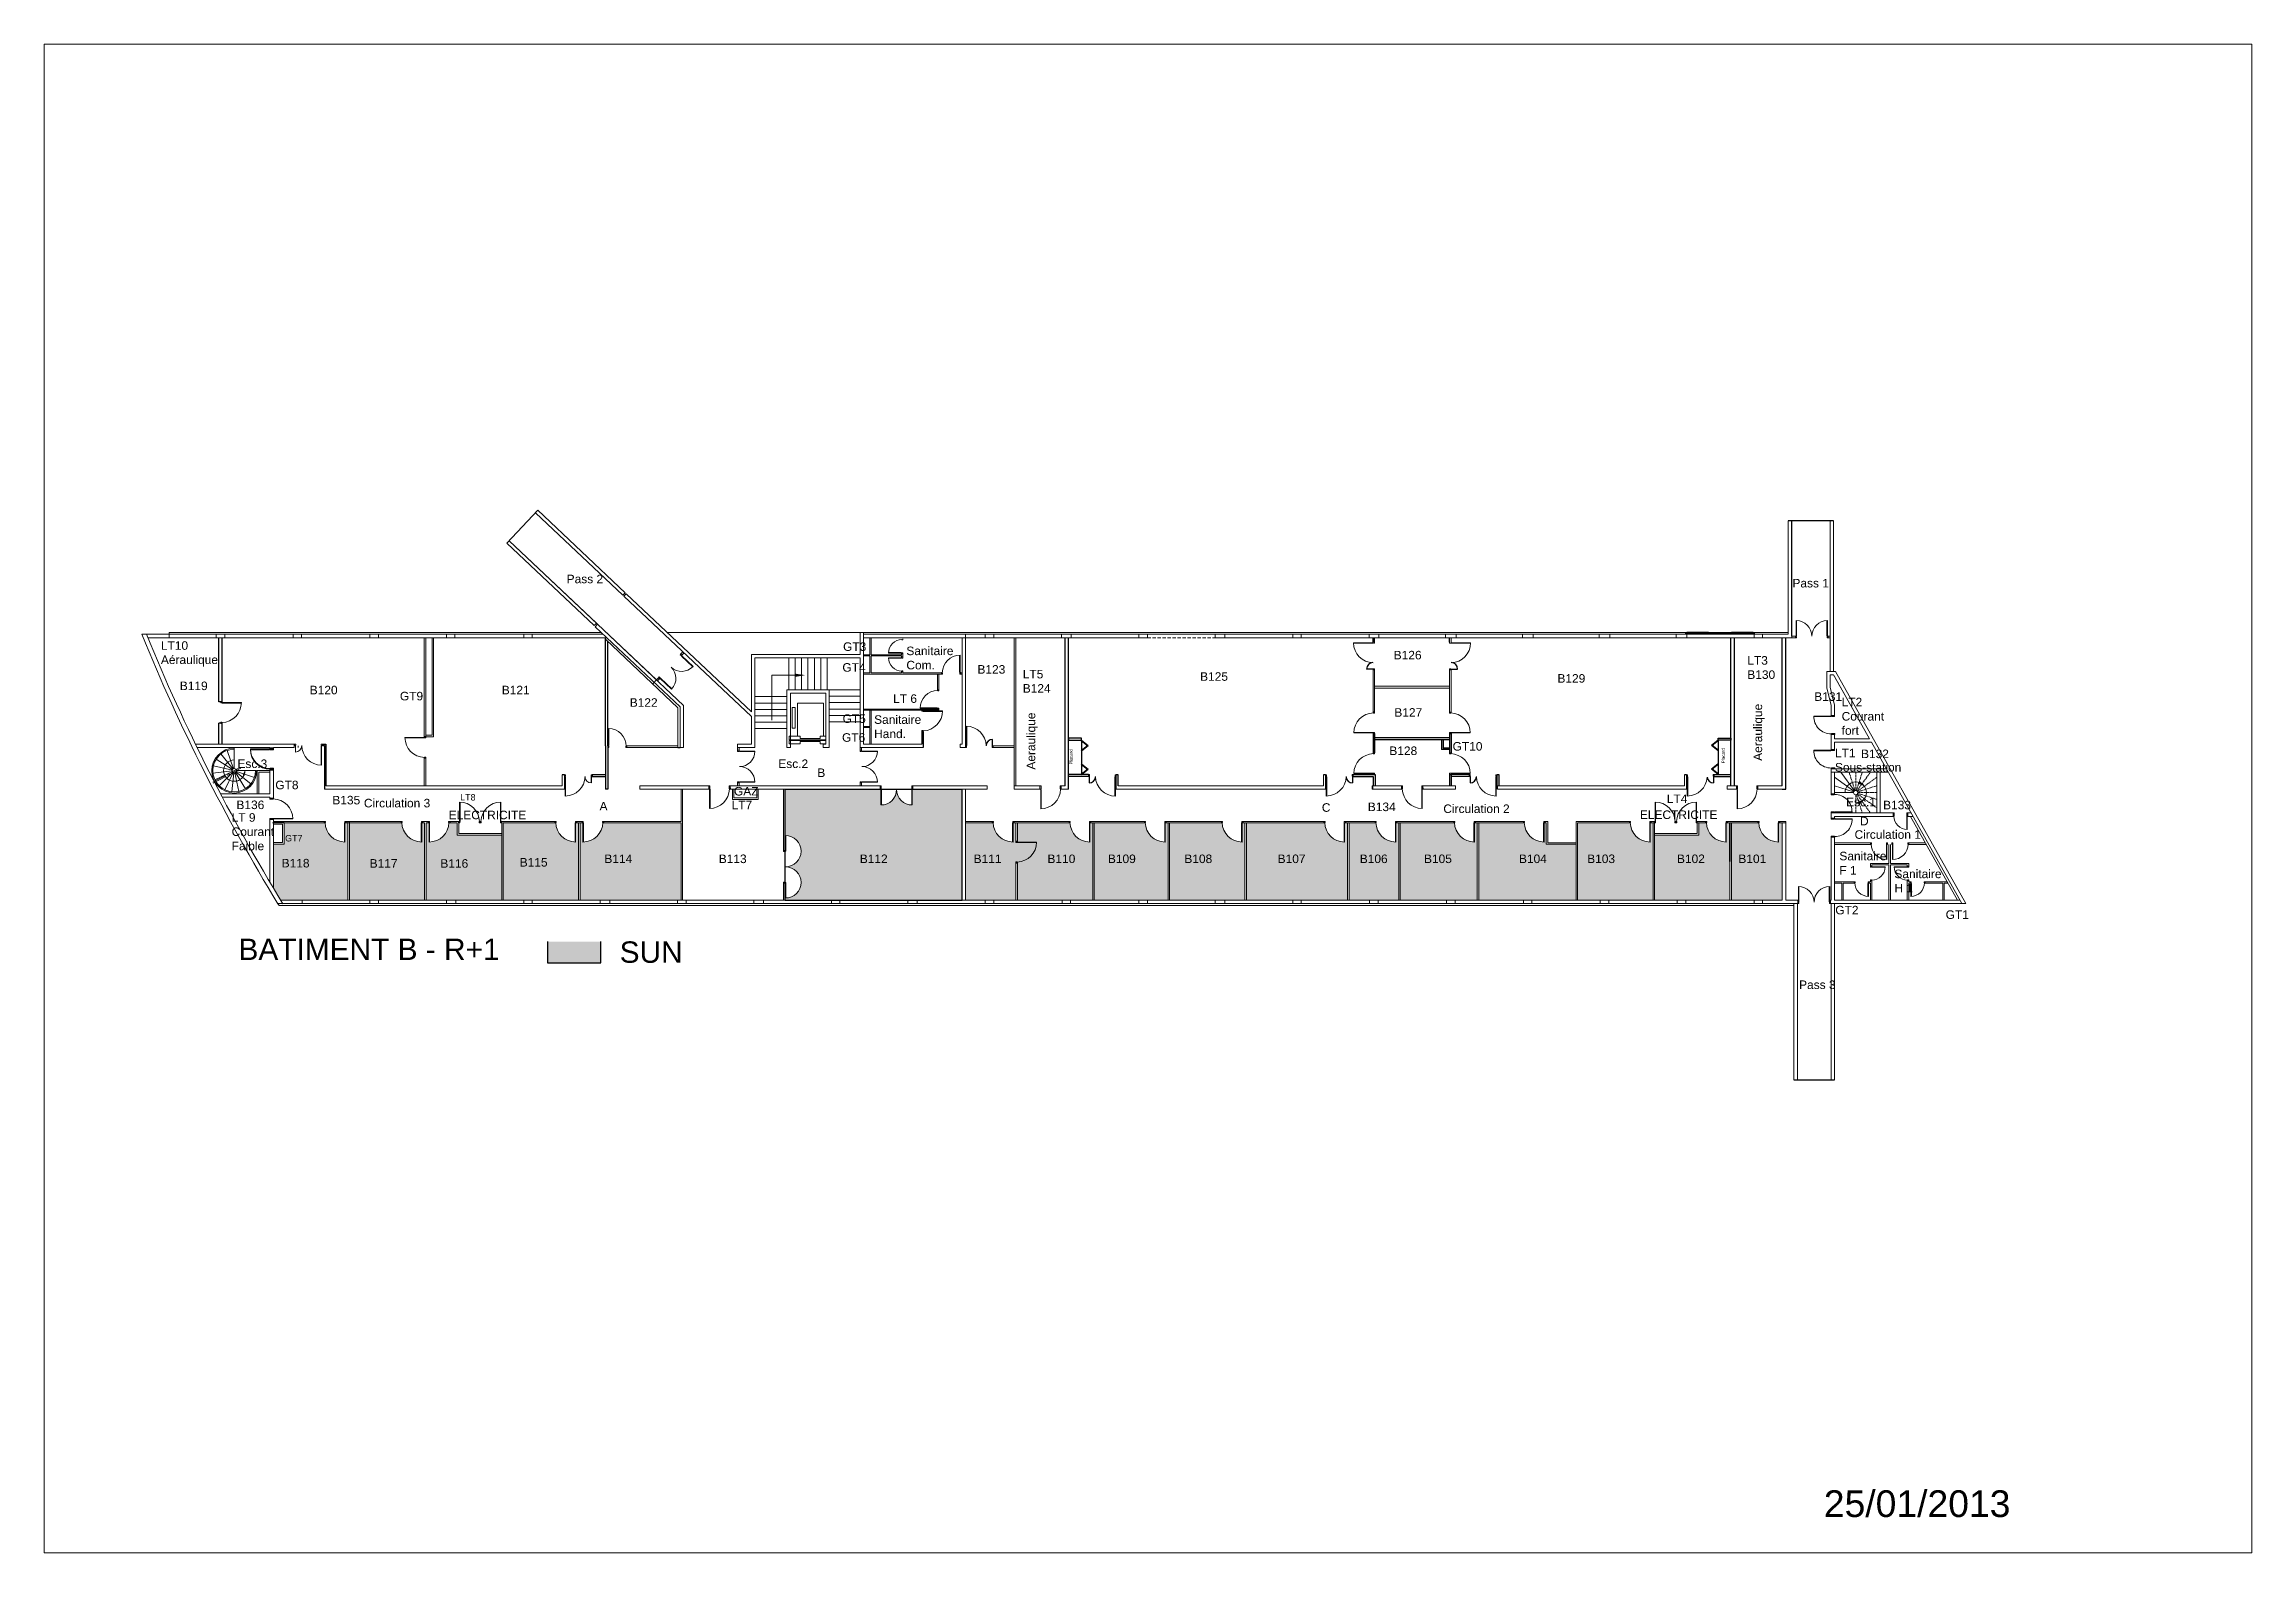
# Paper-space layout 'Présentation2' of a CAD drawing. Header units: millimetres. Extents: x -2 to 411, y 3 to 285.
# The model-space entities are those that its viewports show. They can reach past a viewport. Long polylines and large blocks are cut down to what shows.
import ezdxf

# ---------------------------------------------------------------- set-up
doc = ezdxf.new("R2010")
doc.units = ezdxf.units.MM
doc.linetypes.add('AXES', pattern=[2, 1.25, -0.25, 0.25, -0.25])
doc.linetypes.add('CACHE', pattern=[0.375, 0.25, -0.125])
for name, color, linetype in [('B14_ Cloisonnement créé', 6, 'Continuous'), ('B14_Cloisonnement existant', 4, 'Continuous'), ('B14_Maçonnerie Existante', 5, 'Continuous'), ('B14_Menuiseries intérieures', 251, 'Continuous'), ('B14_Menuiseries intérieures existantes', 251, 'Continuous'), ('Nom. Circulation', 1, 'Continuous'), ('Nom. Texte', 250, 'Continuous'), ('SUN', 2, 'Continuous')]:
    doc.layers.add(name, color=color, linetype=linetype)
doc.styles.add('ARIAL', font='arial.ttf')
doc.styles.get("Standard").update_dxf_attribs({"font": 'arial.ttf'})

psp = doc.layouts.new('Présentation2')

# ---------------------------------------------------------------- texts
at = {"layer": 'Nom. Texte', "insert": (331.13, 14.22), "char_height": 5, "attachment_point": 1, "style": 'ARIAL'}
psp.add_mtext_dynamic_manual_height_columns('25/01/2013', width=84.2326, gutter_width=12.5, heights=[0], dxfattribs=at)

msp = doc.modelspace()

# ---------------------------------------------------------------- texts
at = {"layer": 'Nom. Circulation', "char_height": 0.4, "attachment_point": 1, "style": 'ARIAL'}
for s, insert in [('B', (2038.931, 820.287)), ('A', (2028.734, 818.723)), ('C', (2062.55, 818.658)), ('D', (2087.746, 818.023))]:
    msp.add_mtext_dynamic_manual_height_columns(s, width=2.78692, gutter_width=12.5, heights=[0], dxfattribs=dict(at, insert=insert))
at = {"layer": 'Nom. Texte', "attachment_point": 1, "style": 'ARIAL'}
for s, width, insert, char_height in [('Pass 2', 2.41132, (2027.194, 829.358), 0.4), ('Pass 1', 1.8, (2084.582, 829.162), 0.4), ('GT3', 1.78509, (2040.136, 826.191), 0.4), ('GT4', 1.78509, (2040.103, 825.216), 0.4), ('GT9', 1.78509, (2019.387, 823.874), 0.4), ('GT5', 1.78509, (2040.114, 822.819), 0.4), ('GT6', 1.78509, (2040.086, 821.936), 0.4), ('GT10', 1.78509, (2068.672, 821.522), 0.4), ('GT8', 1.78509, (2013.555, 819.713), 0.4), ('LT8', 1.78509, (2022.208, 819.087), 0.3), ('LT7', 1.78509, (2034.918, 818.779), 0.4), ('LT4', 1.78509, (2078.701, 819.066), 0.4), ('GT7', 1.78509, (2014.012, 817.17), 0.3), ('GT2', 1.78509, (2086.589, 813.855), 0.4), ('GT1', 1.78509, (2091.756, 813.643), 0.4), ('Pass 3', 2.05053, (2084.895, 810.36), 0.4)]:
    msp.add_mtext_dynamic_manual_height_columns(s, width=width, gutter_width=12.5, heights=[0], dxfattribs=dict(at, insert=insert, char_height=char_height))
at = {"layer": 'Nom. Texte', "attachment_point": 1}
for s, insert, char_height, width in [('LT10 Aéraulique', (2008.198, 826.242), 0.4, 2.9031), ('Sanitaire Com. ', (2043.099, 825.992), 0.4, 2.9031), ('B123', (2046.427, 825.126), 0.4, 2.1893), ('LT5\\PB124', (2048.548, 824.903), 0.4, 2.1893), ('B126', (2065.914, 825.793), 0.4, 2.1893), ('LT3\\PB130', (2082.469, 825.546), 0.4, 2.1893), ('B119', (2009.084, 824.355), 0.4, 2.1893), ('B120', (2015.166, 824.158), 0.4, 4.3786), ('B121', (2024.158, 824.158), 0.4, 4.3786), ('B125', (2056.851, 824.791), 0.4, 4.3786), ('B129', (2073.58, 824.703), 0.4, 4.3786), ('B131', (2085.604, 823.852), 0.4, 2.1893), ('B122', (2030.148, 823.573), 0.4, 2.1893), ('Sanitaire Hand.', (2041.589, 822.775), 0.4, 2.9031), ('LT 6', (2042.479, 823.757), 0.4, 2.9031), ('B127', (2065.944, 823.109), 0.4, 2.1893), ('LT2\\PCourant fort', (2086.886, 823.596), 0.4, 2.1893), ('Esc.3', (2011.781, 820.707), 0.4, 2.1893), ('Esc.2', (2037.103, 820.707), 0.4, 2.1893), ('B128', (2065.71, 821.315), 0.4, 2.1893), ('LT1 Sous-station', (2086.573, 821.209), 0.4, 2.1893), ('B132', (2087.794, 821.171), 0.4, 2.1893), ('B136', (2011.735, 818.784), 0.4, 2.1893), ('B135', (2016.224, 819.004), 0.4, 2.1893), ('Circulation 3', (2017.702, 818.864), 0.4, 4.15805), ('GAZ', (2035.027, 819.421), 0.4, 2.1893), ('B134', (2064.703, 818.69), 0.4, 2.1893), ('Circulation 2', (2068.238, 818.6), 0.4, 3.26101), ('Esc.1', (2087.094, 818.916), 0.4, 2.1893), ('B133', (2088.828, 818.774), 0.4, 2.1893), ('LT 9\\PCourant Faible', (2011.51, 818.192), 0.4, 2.9031), ('ELECTRICITE', (2021.671, 818.31), 0.4, 2.9031), ('ELECTRICITE', (2077.44, 818.32), 0.4, 2.9031), ('Circulation 1', (2087.491, 817.393), 0.4, 3.66174), ('B118', (2013.853, 816.053), 0.4, 2.1893), ('B117', (2017.971, 816.042), 0.4, 2.1893), ('B116', (2021.281, 816.039), 0.4, 2.1893), ('B115', (2024.997, 816.093), 0.4, 2.1893), ('B114', (2028.961, 816.257), 0.4, 2.1893), ('B113', (2034.315, 816.257), 0.4, 2.1893), ('B112', (2040.919, 816.257), 0.4, 2.1893), ('B111', (2046.247, 816.257), 0.4, 2.1893), ('B110', (2049.705, 816.257), 0.4, 2.1893), ('B109', (2052.534, 816.257), 0.4, 2.1893), ('B108', (2056.113, 816.257), 0.4, 2.1893), ('B107', (2060.481, 816.257), 0.4, 2.1893), ('B106', (2064.327, 816.257), 0.4, 2.1893), ('B105', (2067.333, 816.257), 0.4, 2.1893), ('B104', (2071.779, 816.257), 0.4, 2.1893), ('B103', (2074.973, 816.257), 0.4, 2.1893), ('B102', (2079.177, 816.257), 0.4, 2.1893), ('B101', (2082.051, 816.257), 0.4, 2.1893), ('Sanitaire F 1', (2086.78, 816.386), 0.4, 2.1893), ('Sanitaire H 1', (2089.357, 815.551), 0.4, 2.1893), ('BATIMENT B - R+1', (2011.831, 812.32), 1, 15.72691)]:
    msp.add_mtext(s, dxfattribs=dict(at, insert=insert, char_height=char_height, width=width))
at = {"layer": 'Nom. Texte', "width": 2.1893, "attachment_point": 1, "rotation": 90}
for s, insert, char_height in [('Aeraulique', (2048.732, 820.233), 0.4), ('Aeraulique', (2082.763, 820.644), 0.4), ('{\\fArial|b0|i0|c0|p34;Placard}', (2050.729, 820.474), 0.15), ('{\\fArial|b0|i0|c0|p34;Placard}', (2081.267, 820.531), 0.15)]:
    msp.add_mtext(s, dxfattribs=dict(at, insert=insert, char_height=char_height))
at = {"layer": 'SUN', "insert": (2029.677, 812.189), "char_height": 1, "attachment_point": 1, "style": 'ARIAL'}
msp.add_mtext_dynamic_manual_height_columns('SUN', width=5.50771, gutter_width=12.5, heights=[0], dxfattribs=at)

# ---------------------------------------------------------------- hatches: boundary and pattern name
at = {"layer": 'B14_Maçonnerie Existante', "lineweight": 9}
h = msp.add_hatch(color=256, dxfattribs=at)
h.paths.add_polyline_path([(2037.9, 824.725), (2037.9, 824.651), (2037.9, 824.577), (2038.055, 824.602), (2038.055, 824.7)])
h.paths.add_polyline_path([(2038.055, 824.7), (2038.055, 824.602), (2038.355, 824.651)])
for points in [[(2012.131, 820.186), (2012.027, 819.977), (2012.113, 819.948)], [(2087.905, 819.504), (2087.672, 819.585), (2087.719, 819.675)], [(2087.543, 818.658), (2087.77, 818.754), (2087.796, 818.655)]]:
    msp.add_hatch(color=256, dxfattribs=at).paths.add_polyline_path(points)
at = {"layer": 'SUN'}
h = msp.add_hatch(color=256, dxfattribs=at)
h.dxf.hatch_style = 1
h.paths.add_polyline_path([(2041.91, 818.576), (2041.91, 819.311), (2037.422, 819.311), (2037.422, 817.141, -0.4201752), (2038.167, 816.411, -0.4141439), (2037.437, 815.682, -0.4141439), (2038.167, 814.952, -0.4141439), (2037.437, 814.222), (2037.437, 814.222), (2037.422, 814.117), (2045.712, 814.117), (2045.712, 819.311), (2043.37, 819.311), (2043.37, 818.576, -0.4141439), (2042.64, 819.306, -0.4141439)])
h.paths.add_polyline_path([(2040.778, 815.637), (2042.283, 815.637), (2042.283, 816.461), (2040.778, 816.461)], flags=24)
h = msp.add_hatch(color=256, dxfattribs=at)
h.dxf.hatch_style = 1
h.paths.add_polyline_path([(2032.387, 814.117), (2032.552, 814.117), (2032.552, 814.286), (2032.552, 814.36), (2032.552, 817.741), (2028.925, 817.741), (2028.89, 817.741, -0.4034217), (2027.957, 816.841), (2027.957, 817.741), (2027.957, 817.741), (2027.922, 817.741), (2027.822, 817.741), (2027.822, 814.36), (2027.822, 814.117), (2028.762, 814.117), (2029.212, 814.117)])
h.paths.add_polyline_path([(2027.752, 814.117), (2027.752, 814.36), (2027.752, 817.741), (2027.652, 817.741), (2027.616, 817.741), (2027.616, 816.841, -0.4034217), (2026.683, 817.741), (2026.648, 817.741), (2024.222, 817.741), (2024.222, 814.36), (2024.222, 814.117), (2025.187, 814.117), (2025.587, 814.117)])
h.paths.add_polyline_path([(2024.152, 814.117), (2024.152, 814.36), (2024.152, 817.171), (2022.075, 817.171), (2022.075, 817.741), (2021.719, 817.741), (2021.684, 817.741, -0.4034217), (2020.751, 816.841), (2020.751, 817.741), (2020.751, 817.741), (2020.716, 817.741), (2020.616, 817.741), (2020.616, 814.117), (2021.562, 814.117), (2022.012, 814.117)])
h.paths.add_polyline_path([(2020.546, 814.117), (2020.546, 817.741), (2020.446, 817.741), (2020.411, 817.741), (2020.411, 816.841, -0.4034217), (2019.477, 817.741), (2019.442, 817.741), (2017.022, 817.741), (2017.022, 814.117), (2017.987, 814.117), (2018.387, 814.117)])
h.paths.add_polyline_path([(2014.815, 814.117), (2016.952, 814.117), (2016.952, 817.741), (2016.852, 817.741), (2016.816, 817.741), (2016.816, 816.841, -0.4034217), (2015.883, 817.741), (2015.848, 817.741), (2013.962, 817.741), (2013.962, 816.75), (2013.462, 816.75), (2013.462, 814.695, 0.0019738), (2013.813, 814.117)])
h.paths.add_polyline_path([(2028.82, 815.637), (2030.325, 815.637), (2030.325, 816.461), (2028.82, 816.461)], flags=24)
h.paths.add_polyline_path([(2024.856, 815.473), (2026.361, 815.473), (2026.361, 816.298), (2024.856, 816.298)], flags=24)
h.paths.add_polyline_path([(2021.141, 815.419), (2022.646, 815.419), (2022.646, 816.243), (2021.141, 816.243)], flags=24)
h.paths.add_polyline_path([(2017.83, 815.422), (2019.335, 815.422), (2019.335, 816.246), (2017.83, 816.246)], flags=24)
h.paths.add_polyline_path([(2013.915, 816.701), (2014.88, 816.701), (2014.88, 817.319), (2013.915, 817.319)], flags=24)
h.paths.add_polyline_path([(2013.712, 815.433), (2015.217, 815.433), (2015.217, 816.257), (2013.712, 816.257)], flags=24)
h = msp.add_hatch(color=256, dxfattribs=at)
h.dxf.hatch_style = 1
h.paths.add_polyline_path([(2048.227, 815.922), (2048.297, 815.922), (2048.297, 815.907, 0.3964365), (2049.196, 816.818), (2048.297, 816.818), (2048.227, 816.826), (2048.227, 816.876), (2048.227, 817.741), (2048.091, 817.741), (2048.091, 816.841, -0.4034217), (2047.158, 817.741), (2047.123, 817.741), (2045.862, 817.741), (2045.862, 814.117), (2046.787, 814.117), (2047.187, 814.117), (2048.227, 814.117)])
h.paths.add_polyline_path([(2051.827, 817.741), (2051.691, 817.741), (2051.691, 816.841, -0.4034217), (2050.758, 817.741), (2050.723, 817.741), (2048.297, 817.741), (2048.297, 816.841), (2049.197, 816.841, -0.4034217), (2048.297, 815.907), (2048.297, 815.872), (2048.297, 814.117), (2050.387, 814.117), (2050.787, 814.117), (2051.827, 814.117)])
h.paths.add_polyline_path([(2055.352, 817.741), (2055.216, 817.741), (2055.216, 816.841, -0.4034217), (2054.283, 817.741), (2054.248, 817.741), (2051.897, 817.741), (2051.897, 814.117), (2053.987, 814.117), (2054.387, 814.117), (2055.352, 814.117)])
h.paths.add_polyline_path([(2058.952, 817.741), (2058.816, 817.741), (2058.816, 816.841, -0.4034217), (2057.883, 817.741), (2057.848, 817.741), (2055.422, 817.741), (2055.422, 814.117), (2057.562, 814.117), (2058.012, 814.117), (2058.952, 814.117)])
h.paths.add_polyline_path([(2063.752, 817.741), (2063.616, 817.741), (2063.616, 816.841, -0.4034217), (2062.683, 817.741), (2062.648, 817.741), (2059.022, 817.741), (2059.022, 814.117), (2061.187, 814.117), (2061.587, 814.117), (2063.752, 814.117)])
h.paths.add_polyline_path([(2066.152, 817.741), (2066.016, 817.741), (2066.016, 816.841, -0.4034217), (2065.083, 817.741), (2065.048, 817.741), (2063.822, 817.741), (2063.822, 814.117), (2064.787, 814.117), (2065.187, 814.117), (2066.023, 814.117), (2066.152, 814.117)])
h.paths.add_polyline_path([(2069.827, 817.741), (2069.691, 817.741), (2069.691, 816.841, -0.4034217), (2068.758, 817.741), (2068.723, 817.741), (2066.222, 817.741), (2066.222, 814.117), (2068.387, 814.117), (2068.787, 814.117), (2069.827, 814.117)])
h.paths.add_polyline_path([(2074.457, 816.741), (2073.057, 816.741), (2073.057, 817.741), (2072.956, 817.741), (2072.956, 816.841, -0.4034217), (2072.023, 817.741), (2071.988, 817.741), (2069.897, 817.741), (2069.897, 814.117), (2071.987, 814.117), (2072.387, 814.117), (2074.457, 814.117)])
h.paths.add_polyline_path([(2078.057, 817.741), (2077.921, 817.741), (2077.921, 816.841, -0.4034217), (2076.988, 817.741), (2076.953, 817.741), (2074.527, 817.741), (2074.527, 814.117), (2075.587, 814.117), (2075.987, 814.117), (2078.057, 814.117)])
h.paths.add_polyline_path([(2081.657, 815.925), (2081.657, 817.741), (2081.522, 817.741), (2081.486, 817.741), (2081.486, 816.841, -0.4034217), (2080.553, 817.741), (2080.518, 817.741), (2080.197, 817.741), (2080.197, 817.171), (2078.127, 817.171), (2078.127, 814.117), (2079.187, 814.117), (2079.587, 814.117), (2081.657, 814.117)])
h.paths.add_polyline_path([(2084.107, 817.741), (2083.972, 817.741), (2083.936, 817.741), (2083.936, 816.841, -0.4034217), (2083.003, 817.741), (2082.968, 817.741), (2081.727, 817.741), (2081.727, 815.925), (2081.727, 814.117), (2082.787, 814.117), (2083.187, 814.117), (2084.107, 814.117)])
h.paths.add_polyline_path([(2046.106, 815.637), (2047.611, 815.637), (2047.611, 816.461), (2046.106, 816.461)], flags=24)
h.paths.add_polyline_path([(2049.564, 815.637), (2051.069, 815.637), (2051.069, 816.461), (2049.564, 816.461)], flags=24)
h.paths.add_polyline_path([(2052.393, 815.637), (2053.898, 815.637), (2053.898, 816.461), (2052.393, 816.461)], flags=24)
h.paths.add_polyline_path([(2055.972, 815.637), (2057.477, 815.637), (2057.477, 816.461), (2055.972, 816.461)], flags=24)
h.paths.add_polyline_path([(2060.34, 815.637), (2061.845, 815.637), (2061.845, 816.461), (2060.34, 816.461)], flags=24)
h.paths.add_polyline_path([(2064.186, 815.637), (2065.691, 815.637), (2065.691, 816.461), (2064.186, 816.461)], flags=24)
h.paths.add_polyline_path([(2067.192, 815.637), (2068.697, 815.637), (2068.697, 816.461), (2067.192, 816.461)], flags=24)
h.paths.add_polyline_path([(2071.639, 815.637), (2073.144, 815.637), (2073.144, 816.461), (2071.639, 816.461)], flags=24)
h.paths.add_polyline_path([(2074.832, 815.637), (2076.337, 815.637), (2076.337, 816.461), (2074.832, 816.461)], flags=24)
h.paths.add_polyline_path([(2079.036, 815.637), (2080.541, 815.637), (2080.541, 816.461), (2079.036, 816.461)], flags=24)
h.paths.add_polyline_path([(2081.91, 815.637), (2083.415, 815.637), (2083.415, 816.461), (2081.91, 816.461)], flags=24)
h = msp.add_hatch(color=256, dxfattribs=at)
h.dxf.hatch_style = 1
h.paths.add_polyline_path([(2028.792, 812.179), (2026.292, 812.179), (2026.292, 811.179), (2028.792, 811.179)])

# ---------------------------------------------------------------- linework, layer by layer
at = {"layer": 'B14_ Cloisonnement créé', "lineweight": 9}
for p, q in [((2042.927, 825.657), (2042.877, 825.657)), ((2042.927, 825.507), (2042.877, 825.507)), ((2042.927, 825.507), (2042.877, 825.507)), ((2042.927, 824.807), (2042.877, 824.807)), ((2042.927, 824.807), (2042.877, 824.807)), ((2044.552, 823.967), (2044.622, 823.967)), ((2044.747, 824.757), (2044.747, 824.707)), ((2045.647, 824.757), (2045.647, 824.707)), ((2044.552, 823.067), (2044.622, 823.067)), ((2044.552, 823.017), (2044.622, 823.017)), ((2029.117, 821.341), (2029.117, 821.271)), ((2029.117, 821.341), (2029.117, 821.271)), ((2030.017, 821.341), (2030.017, 821.271)), ((2030.017, 821.341), (2030.017, 821.271)), ((2088.305, 815.719), (2088.235, 815.719)), ((2088.235, 815.719), (2088.305, 815.719)), ((2088.305, 815.719), (2088.235, 815.719)), ((2088.305, 815.719), (2088.235, 815.719))]:
    msp.add_line(p, q, dxfattribs=at)
at = {"layer": 'B14_ Cloisonnement créé', "lineweight": 9, "ltscale": 10}
msp.add_line((2044.552, 823.067), (2044.622, 823.067), dxfattribs=at)
at = {"layer": 'B14_ Cloisonnement créé', "lineweight": 9, "ltscale": 0.1}
msp.add_line((2014.458, 821.431), (2014.458, 821.356), dxfattribs=at)
at = {"layer": 'B14_Cloisonnement existant', "lineweight": 9}
for p, q in [((2020.525, 821.771), (2020.525, 826.407)), ((2020.595, 821.771), (2020.595, 826.407)), ((2020.895, 821.841), (2020.895, 826.407)), ((2020.965, 821.771), (2020.965, 826.407)), ((2029.022, 826.323), (2032.407, 823.127)), ((2041.394, 825.607), (2041.394, 826.407)), ((2041.444, 825.607), (2041.444, 826.407)), ((2068.597, 826.407), (2068.597, 826.207)), ((2084.547, 826.477), (2084.724, 826.477)), ((2084.547, 826.407), (2084.724, 826.407)), ((2086.254, 826.477), (2086.347, 826.477)), ((2086.254, 826.407), (2086.347, 826.407)), ((2032.543, 825.646), (2032.636, 825.744)), ((2032.594, 825.598), (2032.642, 825.649)), ((2032.687, 825.696), (2032.642, 825.649)), ((2041.394, 825.607), (2041.092, 825.607)), ((2041.394, 825.557), (2041.092, 825.557)), ((2041.394, 825.557), (2041.394, 824.757)), ((2042.877, 825.607), (2041.444, 825.607)), ((2042.877, 825.557), (2041.444, 825.557)), ((2041.444, 825.557), (2041.444, 824.757)), ((2042.877, 825.607), (2042.877, 825.657)), ((2042.877, 825.557), (2042.877, 825.507)), ((2042.877, 824.807), (2042.877, 824.757)), ((2042.927, 825.607), (2042.927, 825.657)), ((2042.927, 825.607), (2042.927, 825.557)), ((2042.927, 825.557), (2042.927, 825.507)), ((2042.927, 824.807), (2042.927, 824.757)), ((2064.952, 824.907), (2064.952, 822.923)), ((2065.022, 824.907), (2065.022, 822.923)), ((2068.527, 824.907), (2068.527, 822.923)), ((2068.597, 824.907), (2068.597, 822.923)), ((2031.4, 824.435), (2031.493, 824.533)), ((2031.451, 824.387), (2031.499, 824.438)), ((2031.544, 824.485), (2031.499, 824.438)), ((2065.022, 824.141), (2068.527, 824.141)), ((2065.022, 824.041), (2068.527, 824.041)), ((2032.407, 821.271), (2032.407, 823.127)), ((2041.394, 823.017), (2041.394, 822.249)), ((2041.444, 823.017), (2041.444, 822.249)), ((2020.595, 821.841), (2020.895, 821.841)), ((2020.595, 821.771), (2020.965, 821.771)), ((2041.394, 822.249), (2041.092, 822.249)), ((2041.394, 822.199), (2041.092, 822.199)), ((2041.394, 822.199), (2041.394, 821.431)), ((2041.444, 822.249), (2041.444, 821.431)), ((2020.525, 819.471), (2020.525, 820.767)), ((2020.595, 819.471), (2020.595, 820.767)), ((2030.017, 821.341), (2032.407, 821.341)), ((2030.017, 821.271), (2032.407, 821.271)), ((2035.194, 821.136), (2035.194, 821.271)), ((2035.264, 821.271), (2035.264, 821.206)), ((2035.264, 821.136), (2035.264, 821.206)), ((2040.932, 821.271), (2040.932, 821.136)), ((2041.002, 821.271), (2041.002, 821.201)), ((2041.002, 821.136), (2041.002, 821.201)), ((2047.166, 821.341), (2048.152, 821.341)), ((2047.166, 821.271), (2048.152, 821.271)), ((2048.152, 819.311), (2048.152, 821.341)), ((2048.222, 819.471), (2048.222, 821.341)), ((2013.302, 820.185), (2012.71, 820.185)), ((2012.71, 820.185), (2012.71, 819.101)), ((2013.302, 820.115), (2012.78, 820.115)), ((2012.78, 820.115), (2012.78, 819.101)), ((2032.552, 817.811), (2032.552, 819.308)), ((2032.622, 817.741), (2032.622, 819.308)), ((2034.952, 818.841), (2034.952, 819.311)), ((2034.952, 818.841), (2036.162, 818.841)), ((2035.022, 818.911), (2035.022, 819.311)), ((2035.022, 818.911), (2036.092, 818.911)), ((2035.194, 819.471), (2035.194, 819.606)), ((2035.264, 819.606), (2035.264, 819.541)), ((2035.264, 819.471), (2035.264, 819.541)), ((2036.092, 818.911), (2036.092, 819.311)), ((2036.162, 818.841), (2036.162, 819.311)), ((2037.352, 816.447), (2037.352, 819.311)), ((2037.422, 816.447), (2037.422, 819.311)), ((2040.932, 819.471), (2040.932, 819.606)), ((2041.002, 819.606), (2041.002, 819.541)), ((2041.002, 819.471), (2041.002, 819.541)), ((2013.424, 817.741), (2015.848, 817.741)), ((2013.462, 817.75), (2013.962, 817.75)), ((2013.462, 817.68), (2013.892, 817.68)), ((2013.494, 817.811), (2015.848, 817.811)), ((2013.892, 817.68), (2013.892, 816.82)), ((2013.962, 817.75), (2013.962, 816.75)), ((2016.852, 817.811), (2019.442, 817.811)), ((2016.852, 817.741), (2019.442, 817.741)), ((2016.952, 814.117), (2016.952, 817.811)), ((2017.022, 814.117), (2017.022, 817.811)), ((2020.446, 817.811), (2020.616, 817.811)), ((2020.446, 817.811), (2020.716, 817.811)), ((2020.446, 817.741), (2020.546, 817.741)), ((2020.546, 814.117), (2020.546, 817.741)), ((2020.616, 814.117), (2020.616, 817.741)), ((2020.616, 817.741), (2020.716, 817.741)), ((2021.719, 817.811), (2022.145, 817.811)), ((2021.719, 817.741), (2022.075, 817.741)), ((2022.075, 817.741), (2022.075, 817.171)), ((2022.145, 817.741), (2022.145, 817.241)), ((2024.152, 814.36), (2024.152, 817.811)), ((2024.152, 817.811), (2026.648, 817.811)), ((2024.222, 814.36), (2024.222, 817.751)), ((2024.222, 817.741), (2026.648, 817.741)), ((2027.652, 817.811), (2027.922, 817.811)), ((2027.652, 817.741), (2027.922, 817.741)), ((2027.752, 814.36), (2027.752, 817.741)), ((2027.822, 814.36), (2027.822, 817.741)), ((2028.925, 817.811), (2032.552, 817.811)), ((2028.925, 817.741), (2032.552, 817.741)), ((2032.552, 814.36), (2032.552, 817.741)), ((2032.622, 814.36), (2032.622, 817.741)), ((2045.862, 817.811), (2047.173, 817.811)), ((2045.862, 817.741), (2047.158, 817.741)), ((2048.077, 817.811), (2050.773, 817.811)), ((2048.092, 817.741), (2050.758, 817.741)), ((2048.227, 816.876), (2048.227, 817.741)), ((2048.297, 816.858), (2048.297, 817.741)), ((2051.677, 817.811), (2054.298, 817.811)), ((2051.692, 817.741), (2054.283, 817.741)), ((2051.827, 814.117), (2051.827, 817.741)), ((2051.897, 814.117), (2051.897, 817.741)), ((2055.202, 817.811), (2057.898, 817.811)), ((2055.217, 817.741), (2057.883, 817.741)), ((2055.352, 814.117), (2055.352, 817.741)), ((2055.422, 814.117), (2055.422, 817.741)), ((2058.802, 817.811), (2062.698, 817.811)), ((2058.817, 817.741), (2062.683, 817.741)), ((2058.952, 814.117), (2058.952, 817.741)), ((2059.022, 814.117), (2059.022, 817.741)), ((2063.602, 817.811), (2065.098, 817.811)), ((2063.617, 817.741), (2065.083, 817.741)), ((2063.752, 814.117), (2063.752, 817.741)), ((2063.822, 814.117), (2063.822, 817.741)), ((2066.002, 817.811), (2068.773, 817.811)), ((2066.017, 817.741), (2068.758, 817.741)), ((2066.152, 814.117), (2066.152, 817.741)), ((2066.222, 814.117), (2066.222, 817.741)), ((2069.677, 817.811), (2072.038, 817.811)), ((2069.692, 817.741), (2072.023, 817.741)), ((2074.457, 817.811), (2077.003, 817.811)), ((2074.527, 817.741), (2076.988, 817.741)), ((2077.907, 817.811), (2078.12, 817.811)), ((2077.922, 817.741), (2078.12, 817.741)), ((2078.057, 814.117), (2078.057, 817.741)), ((2078.127, 814.117), (2078.127, 817.741)), ((2080.127, 817.811), (2080.518, 817.811)), ((2080.127, 817.741), (2080.127, 817.241)), ((2080.127, 817.741), (2080.536, 817.741)), ((2080.197, 817.741), (2080.197, 817.171)), ((2081.507, 817.811), (2082.968, 817.811)), ((2081.522, 817.741), (2082.968, 817.741)), ((2083.957, 817.811), (2084.267, 817.811)), ((2083.972, 817.741), (2084.267, 817.741)), ((2090.112, 818.045), (2092.315, 814.117)), ((2013.892, 816.82), (2013.462, 816.82)), ((2013.962, 816.75), (2013.462, 816.75)), ((2024.145, 817.171), (2022.075, 817.171)), ((2024.145, 817.241), (2022.145, 817.241)), ((2022.152, 817.241), (2024.152, 817.241)), ((2078.127, 817.241), (2080.127, 817.241)), ((2078.127, 817.171), (2080.197, 817.171)), ((2086.556, 816.804), (2088.235, 816.804)), ((2086.556, 816.734), (2088.235, 816.734)), ((2089.098, 816.734), (2089.098, 815.837)), ((2089.168, 816.734), (2089.168, 815.837)), ((2090.031, 816.804), (2090.807, 816.804)), ((2090.031, 816.734), (2090.847, 816.734)), ((2048.227, 814.117), (2048.227, 815.922)), ((2048.297, 814.117), (2048.297, 815.872)), ((2081.657, 814.117), (2081.657, 815.925)), ((2081.727, 814.117), (2081.727, 815.925)), ((2089.098, 815.837), (2088.235, 815.837)), ((2088.235, 815.837), (2088.235, 815.767)), ((2088.235, 815.767), (2088.235, 815.719)), ((2089.098, 815.767), (2088.305, 815.767)), ((2088.305, 815.767), (2088.305, 815.719)), ((2089.098, 815.767), (2089.098, 814.117)), ((2089.168, 815.837), (2090.031, 815.837)), ((2089.168, 815.767), (2089.168, 814.117)), ((2089.168, 815.767), (2089.961, 815.767)), ((2089.961, 815.767), (2089.961, 815.719)), ((2090.031, 815.837), (2090.031, 815.767)), ((2090.031, 815.767), (2090.031, 815.719)), ((2037.352, 814.117), (2037.352, 814.917)), ((2037.422, 814.117), (2037.422, 814.917)), ((2086.556, 814.984), (2087.473, 814.984)), ((2086.556, 814.914), (2086.892, 814.914)), ((2086.892, 814.914), (2086.892, 814.117)), ((2086.962, 814.914), (2087.473, 814.914)), ((2086.962, 814.914), (2086.962, 814.117)), ((2088.173, 814.984), (2088.235, 814.984)), ((2088.173, 814.914), (2088.235, 814.914)), ((2088.235, 815.019), (2088.235, 814.984)), ((2088.235, 814.914), (2088.235, 814.117)), ((2088.305, 815.019), (2088.305, 814.117)), ((2089.961, 815.019), (2089.961, 814.117)), ((2090.031, 815.019), (2090.031, 814.984)), ((2090.031, 814.984), (2090.094, 814.984)), ((2090.031, 814.914), (2090.031, 814.117)), ((2090.031, 814.914), (2090.094, 814.914)), ((2090.794, 814.984), (2091.828, 814.984)), ((2090.794, 814.914), (2091.617, 814.914)), ((2091.617, 814.914), (2091.617, 814.117)), ((2091.687, 814.914), (2091.868, 814.914)), ((2091.687, 814.914), (2091.687, 814.117)), ((2024.152, 814.117), (2024.152, 814.36)), ((2024.222, 814.117), (2024.222, 814.36)), ((2027.752, 814.117), (2027.752, 814.36)), ((2027.822, 814.117), (2027.822, 814.36)), ((2032.552, 814.117), (2032.552, 814.36)), ((2032.552, 814.117), (2032.552, 814.286)), ((2032.552, 814.117), (2032.552, 814.286)), ((2032.622, 814.117), (2032.622, 814.36)), ((2032.622, 814.117), (2032.622, 814.286)), ((2032.622, 814.117), (2032.622, 814.286))]:
    msp.add_line(p, q, dxfattribs=at)
at = {"layer": 'B14_Cloisonnement existant'}
for p, q in [((2029.017, 821.341), (2029.017, 826.379)), ((2029.117, 821.341), (2029.117, 826.267)), ((2064.952, 826.207), (2064.952, 826.407)), ((2065.022, 826.207), (2065.022, 826.407)), ((2068.527, 826.207), (2068.527, 826.407)), ((2081.703, 819.471), (2081.703, 826.407)), ((2081.863, 819.471), (2081.863, 826.407)), ((2084.107, 819.471), (2084.107, 826.407)), ((2084.267, 819.311), (2084.267, 826.407)), ((2043.823, 822.013), (2043.823, 821.431)), ((2043.893, 822.013), (2043.893, 821.271)), ((2064.952, 821.919), (2064.952, 821.014)), ((2065.022, 821.919), (2065.022, 821.014)), ((2065.022, 821.741), (2068.527, 821.741)), ((2068.527, 821.919), (2068.527, 821.014)), ((2068.597, 821.919), (2068.597, 821.014)), ((2015.852, 821.356), (2015.852, 819.311)), ((2015.922, 821.431), (2015.922, 819.471)), ((2032.407, 821.271), (2032.507, 821.271)), ((2065.022, 821.641), (2068.527, 821.641)), ((2068.157, 821.641), (2068.157, 821.171)), ((2068.527, 821.171), (2068.157, 821.171)), ((2068.227, 821.641), (2068.227, 821.241)), ((2068.527, 821.241), (2068.227, 821.241)), ((2027.087, 819.986), (2026.987, 819.986)), ((2028.387, 820.011), (2029.017, 820.011)), ((2028.387, 820.011), (2028.387, 819.911)), ((2028.387, 819.911), (2029.017, 819.911)), ((2051.622, 820.011), (2050.692, 820.011)), ((2051.622, 819.911), (2050.692, 819.911)), ((2052.921, 819.311), (2052.921, 819.986)), ((2053.021, 819.986), (2052.921, 819.986)), ((2053.021, 819.471), (2053.021, 819.986)), ((2062.722, 819.986), (2062.622, 819.986)), ((2064.021, 820.011), (2065.052, 820.011)), ((2064.021, 819.911), (2064.952, 819.911)), ((2064.952, 819.911), (2064.952, 819.471)), ((2065.052, 820.011), (2065.052, 819.471)), ((2068.527, 820.011), (2068.527, 819.471)), ((2068.597, 820.011), (2068.597, 819.471)), ((2069.452, 820.011), (2068.597, 820.011)), ((2069.452, 819.911), (2068.597, 819.911)), ((2070.752, 819.311), (2070.752, 819.986)), ((2070.852, 819.986), (2070.752, 819.986)), ((2070.852, 819.471), (2070.852, 819.986)), ((2079.622, 819.986), (2079.522, 819.986)), ((2080.921, 820.011), (2081.703, 820.011)), ((2080.921, 819.911), (2081.703, 819.911)), ((2064.922, 819.471), (2064.922, 819.311)), ((2084.107, 819.311), (2084.267, 819.311))]:
    msp.add_line(p, q, dxfattribs=at)
at = {"layer": 'B14_Cloisonnement existant', "lineweight": 9, "ltscale": 150}
for p, q in [((2048.152, 826.407), (2048.152, 821.341)), ((2048.222, 826.407), (2048.222, 821.341)), ((2069.827, 814.117), (2069.827, 817.741)), ((2069.897, 814.117), (2069.897, 817.741)), ((2072.957, 817.811), (2073.127, 817.811)), ((2072.957, 817.741), (2073.057, 817.741)), ((2073.057, 817.741), (2073.057, 816.741)), ((2073.127, 817.811), (2073.127, 816.811)), ((2074.457, 814.117), (2074.457, 817.811)), ((2074.527, 814.117), (2074.527, 817.741)), ((2073.057, 816.741), (2074.457, 816.741)), ((2073.127, 816.811), (2074.457, 816.811))]:
    msp.add_line(p, q, dxfattribs=at)
at = {"layer": 'B14_Cloisonnement existant', "lineweight": 9, "ltscale": 10}
for p, q in [((2041.092, 824.757), (2041.394, 824.757)), ((2041.092, 824.707), (2044.747, 824.707)), ((2041.444, 824.757), (2042.877, 824.757)), ((2042.927, 824.757), (2044.747, 824.757)), ((2044.552, 823.967), (2044.552, 824.707)), ((2044.622, 823.967), (2044.622, 824.707)), ((2045.647, 824.757), (2045.707, 824.757)), ((2045.647, 824.707), (2045.707, 824.707)), ((2041.092, 823.067), (2044.622, 823.067)), ((2041.092, 823.017), (2042.85, 823.017)), ((2042.85, 823.017), (2044.622, 823.017)), ((2044.622, 823.017), (2044.622, 823.067))]:
    msp.add_line(p, q, dxfattribs=at)
at = {"layer": 'B14_Cloisonnement existant', "linetype": 'CACHE', "lineweight": 9, "ltscale": 10}
msp.add_line((2041.092, 824.707), (2043.162, 824.707), dxfattribs=at)
at = {"layer": 'B14_Cloisonnement existant', "ltscale": 0.1}
for p, q in [((2015.758, 821.431), (2015.922, 821.431)), ((2015.758, 821.356), (2015.852, 821.356)), ((2029.017, 821.341), (2029.017, 819.311)), ((2029.117, 821.341), (2029.117, 819.311)), ((2029.117, 819.311), (2029.017, 819.311)), ((2081.657, 815.925), (2081.657, 817.741)), ((2081.727, 815.925), (2081.727, 817.741))]:
    msp.add_line(p, q, dxfattribs=at)
at = {"layer": 'B14_Cloisonnement existant', "lineweight": 9, "ltscale": 7}
for p, q in [((2026.987, 819.986), (2026.987, 819.471)), ((2027.087, 819.986), (2027.087, 819.311)), ((2062.622, 819.986), (2062.622, 819.471)), ((2062.722, 819.986), (2062.722, 819.311)), ((2079.522, 819.986), (2079.522, 819.471)), ((2079.622, 819.986), (2079.622, 819.311))]:
    msp.add_line(p, q, dxfattribs=at)
at = {"layer": 'B14_Cloisonnement existant', "ltscale": 0.1}
for points in [[(2050.692, 821.611), (2051.292, 821.611), (2051.292, 821.711), (2050.692, 821.711)], [(2081.703, 821.611), (2081.103, 821.611), (2081.103, 821.711), (2081.703, 821.711)]]:
    msp.add_lwpolyline(points, close=True, dxfattribs=at)
at = {"layer": 'B14_Maçonnerie Existante'}
for p, q in [((2024.391, 830.833), (2025.846, 832.374)), ((2086.507, 831.886), (2084.387, 831.886)), ((2084.547, 826.477), (2084.547, 831.886)), ((2024.501, 830.949), (2031.4, 824.435)), ((2010.907, 823.407), (2010.907, 826.407)), ((2011.067, 823.407), (2011.067, 826.407)), ((2050.532, 819.471), (2050.532, 826.407)), ((2050.692, 819.311), (2050.692, 826.407)), ((2079.587, 826.567), (2079.587, 826.657)), ((2080.647, 826.647), (2079.637, 826.647)), ((2080.647, 826.622), (2079.637, 826.622)), ((2080.647, 826.597), (2079.637, 826.597)), ((2080.697, 826.647), (2081.677, 826.647)), ((2080.697, 826.622), (2081.677, 826.622)), ((2080.697, 826.597), (2081.677, 826.597)), ((2082.737, 826.647), (2081.727, 826.647)), ((2082.737, 826.622), (2081.727, 826.622)), ((2082.737, 826.597), (2081.727, 826.597)), ((2082.787, 826.567), (2082.787, 826.657)), ((2031.4, 824.435), (2031.222, 824.246)), ((2011.067, 823.407), (2010.907, 823.407)), ((2010.907, 821.431), (2010.907, 822.403)), ((2011.067, 822.403), (2010.907, 822.403)), ((2011.067, 821.431), (2011.067, 822.408)), ((2084.654, 805.709), (2086.556, 805.709))]:
    msp.add_line(p, q, dxfattribs=at)
at = {"layer": 'B14_Maçonnerie Existante', "lineweight": 9}
for p, q in [((2025.736, 832.258), (2029.826, 828.397)), ((2025.846, 832.374), (2029.936, 828.514)), ((2084.387, 831.886), (2084.387, 826.567)), ((2084.547, 831.886), (2084.547, 826.407)), ((2086.347, 831.886), (2086.347, 824.833)), ((2086.507, 831.886), (2086.507, 824.833)), ((2024.391, 830.833), (2028.48, 826.972)), ((2024.501, 830.949), (2028.59, 827.088)), ((2029.826, 828.397), (2029.936, 828.514)), ((2029.877, 828.349), (2029.986, 828.465)), ((2029.877, 828.349), (2035.847, 822.712)), ((2029.986, 828.465), (2035.847, 822.932)), ((2028.59, 827.088), (2028.48, 826.972)), ((2028.531, 826.924), (2028.641, 827.04)), ((2028.531, 826.924), (2032.507, 823.171)), ((2028.641, 827.04), (2032.667, 823.24)), ((2007.308, 826.567), (2007.387, 826.567)), ((2007.373, 826.407), (2007.387, 826.407)), ((2007.387, 826.567), (2008.587, 826.567)), ((2008.587, 826.407), (2007.589, 826.407)), ((2008.587, 826.657), (2008.587, 826.567)), ((2008.587, 826.567), (2008.587, 826.407)), ((2010.787, 826.567), (2008.587, 826.567)), ((2008.587, 826.407), (2010.787, 826.407)), ((2010.787, 826.407), (2010.787, 826.567)), ((2010.787, 826.567), (2011.187, 826.567)), ((2010.787, 826.407), (2011.187, 826.407)), ((2011.187, 826.407), (2011.187, 826.567)), ((2014.387, 826.567), (2011.187, 826.567)), ((2011.187, 826.407), (2014.387, 826.407)), ((2014.387, 826.407), (2014.387, 826.567)), ((2014.387, 826.567), (2014.787, 826.567)), ((2014.387, 826.407), (2014.787, 826.407)), ((2014.787, 826.407), (2014.787, 826.567)), ((2017.987, 826.407), (2017.987, 826.567)), ((2017.987, 826.567), (2018.387, 826.567)), ((2018.387, 826.407), (2017.987, 826.407)), ((2018.387, 826.407), (2018.387, 826.567)), ((2021.562, 826.407), (2021.562, 826.567)), ((2021.562, 826.567), (2021.962, 826.567)), ((2021.962, 826.407), (2021.562, 826.407)), ((2021.962, 826.407), (2021.962, 826.567)), ((2025.187, 826.407), (2025.187, 826.567)), ((2025.187, 826.567), (2025.587, 826.567)), ((2025.187, 826.407), (2025.587, 826.407)), ((2025.587, 826.407), (2025.587, 826.567)), ((2040.932, 826.657), (2040.932, 825.627)), ((2040.932, 826.657), (2041.092, 826.657)), ((2041.092, 826.657), (2041.092, 821.431)), ((2041.092, 826.567), (2045.867, 826.567)), ((2045.867, 826.567), (2045.867, 821.271)), ((2046.787, 826.407), (2046.787, 826.567)), ((2046.787, 826.567), (2047.187, 826.567)), ((2046.787, 826.407), (2047.187, 826.407)), ((2047.187, 826.407), (2047.187, 826.567)), ((2050.362, 826.407), (2050.362, 826.567)), ((2050.362, 826.567), (2050.812, 826.567)), ((2050.812, 826.407), (2050.362, 826.407)), ((2050.812, 826.567), (2050.812, 826.407)), ((2053.987, 826.407), (2053.987, 826.567)), ((2053.987, 826.567), (2054.387, 826.567)), ((2054.387, 826.407), (2053.987, 826.407)), ((2054.387, 826.407), (2054.387, 826.567)), ((2057.562, 826.407), (2057.562, 826.567)), ((2057.562, 826.567), (2058.012, 826.567)), ((2058.012, 826.407), (2057.562, 826.407)), ((2058.012, 826.567), (2058.012, 826.407)), ((2061.187, 826.567), (2061.587, 826.567)), ((2061.187, 826.407), (2061.587, 826.407)), ((2064.762, 826.407), (2064.762, 826.567)), ((2064.762, 826.567), (2065.212, 826.567)), ((2065.212, 826.407), (2064.762, 826.407)), ((2065.212, 826.567), (2065.212, 826.407)), ((2068.337, 826.407), (2068.837, 826.407)), ((2075.537, 826.567), (2076.037, 826.567)), ((2075.537, 826.407), (2076.037, 826.407)), ((2079.137, 826.567), (2079.637, 826.567)), ((2079.137, 826.407), (2079.637, 826.407)), ((2083.187, 826.567), (2084.387, 826.567)), ((2083.187, 826.407), (2084.547, 826.407)), ((2084.107, 821.271), (2084.107, 826.407)), ((2084.107, 826.407), (2084.267, 826.407)), ((2084.267, 821.271), (2084.267, 826.407)), ((2035.847, 825.627), (2040.932, 825.627)), ((2035.847, 825.627), (2035.847, 822.932)), ((2036.007, 825.467), (2040.932, 825.467)), ((2036.007, 825.467), (2036.007, 821.271)), ((2037.591, 823.967), (2037.591, 825.467)), ((2037.891, 823.967), (2037.891, 825.467)), ((2038.191, 823.967), (2038.191, 825.467)), ((2038.491, 823.967), (2038.491, 825.467)), ((2038.791, 823.967), (2038.791, 825.467)), ((2039.091, 823.967), (2039.091, 825.467)), ((2039.391, 823.967), (2039.391, 825.467)), ((2040.932, 825.467), (2040.932, 821.271)), ((2086.189, 824.833), (2086.603, 824.833)), ((2086.189, 824.065), (2086.189, 824.833)), ((2036.807, 824.651), (2038.269, 824.651)), ((2036.807, 822.549), (2036.807, 824.651)), ((2037.507, 823.967), (2037.507, 821.271)), ((2037.507, 823.967), (2039.49, 823.967)), ((2037.667, 823.807), (2037.667, 821.271)), ((2037.667, 823.807), (2039.33, 823.807)), ((2039.33, 823.807), (2039.33, 821.431)), ((2039.49, 823.967), (2039.49, 821.271)), ((2039.49, 823.967), (2040.932, 823.967)), ((2086.189, 824.065), (2086.396, 823.229)), ((2086.349, 824.085), (2086.349, 824.673)), ((2086.349, 824.673), (2086.509, 824.673)), ((2086.349, 824.085), (2086.556, 823.248)), ((2032.507, 821.271), (2032.507, 823.171)), ((2032.667, 821.271), (2032.667, 823.24)), ((2037.507, 823.651), (2036.007, 823.651)), ((2037.507, 823.351), (2036.007, 823.351)), ((2037.507, 823.051), (2036.007, 823.051)), ((2037.507, 822.751), (2036.007, 822.751)), ((2039.49, 823.667), (2040.932, 823.667)), ((2039.49, 823.367), (2040.932, 823.367)), ((2039.49, 823.067), (2040.932, 823.067)), ((2039.49, 822.767), (2040.932, 822.767)), ((2086.396, 822.772), (2086.396, 823.229)), ((2086.396, 822.772), (2086.396, 822.808)), ((2086.396, 822.808), (2086.396, 822.772)), ((2086.396, 822.772), (2086.556, 822.772)), ((2086.556, 822.772), (2086.556, 823.248)), ((2035.847, 822.712), (2035.847, 821.431)), ((2037.507, 822.451), (2036.007, 822.451)), ((2037.507, 822.151), (2036.007, 822.151)), ((2039.49, 822.467), (2040.932, 822.467)), ((2086.396, 821.171), (2086.396, 821.872)), ((2086.396, 821.171), (2086.396, 821.872)), ((2086.396, 821.872), (2086.556, 821.872)), ((2086.556, 821.678), (2086.556, 821.872)), ((2013.982, 821.431), (2009.812, 821.431)), ((2013.302, 821.271), (2009.889, 821.271)), ((2011.555, 820.234), (2010.784, 820.718)), ((2011.575, 820.256), (2011.008, 820.968)), ((2011.601, 820.272), (2011.301, 821.13)), ((2011.631, 820.279), (2011.631, 821.236)), ((2013.302, 821.245), (2013.302, 821.271)), ((2013.462, 821.245), (2013.302, 821.245)), ((2013.462, 821.431), (2014.435, 821.431)), ((2013.462, 821.271), (2014.435, 821.271)), ((2013.462, 821.245), (2013.462, 821.271)), ((2014.435, 821.431), (2014.435, 821.271)), ((2032.667, 821.271), (2032.507, 821.271)), ((2035.847, 821.431), (2035.194, 821.431)), ((2035.194, 821.431), (2035.194, 821.271)), ((2036.007, 821.271), (2035.194, 821.271)), ((2037.667, 821.271), (2037.507, 821.271)), ((2039.201, 821.271), (2039.201, 821.431)), ((2039.33, 821.431), (2039.201, 821.431)), ((2039.49, 821.271), (2039.201, 821.271)), ((2040.932, 821.271), (2043.893, 821.271)), ((2041.092, 821.431), (2043.823, 821.431)), ((2041.377, 821.271), (2041.217, 821.271)), ((2045.617, 821.431), (2045.707, 821.431)), ((2045.617, 821.271), (2045.867, 821.271)), ((2086.396, 821.171), (2086.396, 821.207)), ((2086.396, 821.207), (2086.396, 821.171)), ((2086.396, 821.171), (2086.556, 821.171)), ((2086.556, 821.678), (2088.189, 821.678)), ((2086.556, 821.171), (2086.556, 821.518)), ((2086.556, 821.518), (2088.279, 821.518)), ((2011.539, 820.176), (2010.637, 820.074)), ((2011.543, 820.206), (2010.656, 820.408)), ((2011.545, 820.145), (2010.73, 819.752)), ((2011.562, 820.116), (2010.924, 819.479)), ((2011.587, 820.094), (2011.197, 819.285)), ((2011.619, 820.081), (2011.519, 819.192)), ((2011.655, 820.081), (2011.854, 819.211)), ((2011.689, 820.093), (2012.163, 819.339)), ((2011.717, 820.117), (2012.413, 819.562)), ((2011.735, 820.15), (2012.575, 819.856)), ((2012.681, 820.186), (2011.739, 820.186)), ((2013.302, 819.101), (2013.302, 820.245)), ((2013.462, 820.245), (2013.302, 820.245)), ((2013.462, 818.892), (2013.462, 820.245)), ((2086.396, 820.271), (2088.978, 820.271)), ((2086.396, 820.271), (2086.396, 820.111)), ((2086.396, 820.271), (2086.556, 820.271)), ((2086.396, 820.111), (2086.396, 820.271)), ((2086.396, 820.111), (2089.068, 820.111)), ((2086.396, 820.111), (2086.396, 819.105)), ((2086.556, 820.111), (2086.556, 819.105)), ((2086.556, 820.111), (2086.556, 819.105)), ((2087.462, 819.217), (2086.556, 819.875)), ((2087.484, 819.239), (2086.851, 820.111)), ((2087.672, 819.585), (2087.719, 819.675)), ((2087.719, 819.675), (2087.905, 819.504)), ((2088.53, 818.205), (2088.53, 820.111)), ((2088.69, 818.205), (2088.69, 820.111)), ((2013.302, 819.101), (2010.987, 819.101)), ((2013.302, 818.941), (2011.071, 818.941)), ((2013.302, 818.892), (2013.302, 818.941)), ((2013.302, 818.892), (2013.462, 818.892)), ((2015.852, 819.311), (2027.087, 819.311)), ((2015.922, 819.471), (2026.987, 819.471)), ((2030.617, 819.471), (2033.898, 819.471)), ((2030.617, 819.311), (2030.617, 819.471)), ((2030.617, 819.311), (2033.705, 819.311)), ((2033.705, 819.311), (2033.906, 819.311)), ((2034.802, 819.471), (2041.875, 819.471)), ((2034.816, 819.311), (2041.875, 819.311)), ((2034.852, 819.311), (2034.852, 819.471)), ((2041.875, 819.471), (2041.875, 819.311)), ((2043.405, 819.471), (2043.405, 819.311)), ((2043.405, 819.471), (2046.876, 819.471)), ((2043.405, 819.311), (2046.876, 819.311)), ((2045.712, 814.117), (2045.712, 819.311)), ((2045.862, 814.117), (2045.862, 819.311)), ((2046.876, 819.471), (2046.876, 819.311)), ((2046.876, 819.471), (2046.876, 819.311)), ((2048.152, 819.471), (2049.402, 819.471)), ((2048.152, 819.311), (2049.387, 819.311)), ((2050.352, 819.471), (2050.352, 819.311)), ((2050.352, 819.471), (2050.532, 819.471)), ((2050.352, 819.311), (2050.692, 819.311)), ((2052.921, 819.313), (2062.722, 819.311)), ((2053.021, 819.474), (2062.622, 819.471)), ((2053.021, 819.472), (2055.602, 819.471)), ((2064.902, 819.311), (2064.902, 819.471)), ((2064.902, 819.471), (2065.072, 819.471)), ((2064.902, 819.311), (2065.072, 819.311)), ((2065.072, 819.471), (2066.333, 819.471)), ((2065.072, 819.311), (2066.318, 819.311)), ((2067.228, 819.311), (2068.802, 819.311)), ((2067.236, 819.471), (2068.802, 819.471)), ((2068.802, 819.311), (2068.802, 819.471)), ((2070.772, 819.311), (2070.772, 819.471)), ((2070.772, 819.471), (2079.522, 819.471)), ((2070.772, 819.311), (2079.622, 819.311)), ((2081.522, 819.311), (2081.522, 819.471)), ((2081.522, 819.471), (2082.01, 819.471)), ((2081.522, 819.311), (2081.995, 819.311)), ((2082.91, 819.471), (2084.107, 819.471)), ((2082.925, 819.311), (2084.107, 819.311)), ((2086.396, 819.105), (2086.396, 819.211)), ((2086.396, 819.105), (2086.556, 819.105)), ((2087.448, 819.189), (2086.556, 819.479)), ((2087.443, 819.158), (2086.556, 819.158)), ((2087.543, 818.658), (2087.77, 818.754)), ((2087.796, 818.655), (2087.543, 818.658)), ((2087.905, 819.504), (2087.672, 819.585)), ((2087.77, 818.754), (2087.796, 818.655)), ((2013.302, 814.962), (2013.302, 817.892)), ((2013.302, 817.892), (2013.462, 817.892)), ((2013.462, 814.695), (2013.462, 817.892)), ((2084.107, 814.117), (2084.107, 817.741)), ((2084.267, 814.117), (2084.267, 817.811)), ((2086.396, 818.205), (2089.292, 818.205)), ((2086.396, 817.967), (2086.396, 818.205)), ((2086.396, 818.205), (2086.396, 818.045)), ((2086.556, 817.967), (2086.396, 817.967)), ((2086.556, 818.205), (2088.117, 818.205)), ((2086.556, 818.045), (2089.292, 818.045)), ((2086.556, 818.045), (2086.556, 817.967)), ((2089.089, 818.045), (2089.292, 818.045)), ((2089.279, 818.205), (2089.292, 818.205)), ((2089.292, 818.205), (2089.292, 818.045)), ((2089.992, 818.045), (2089.992, 818.205)), ((2089.992, 818.205), (2089.992, 818.045)), ((2089.992, 818.205), (2090.136, 818.205)), ((2089.992, 818.045), (2089.992, 818.115)), ((2089.992, 818.045), (2090.226, 818.045)), ((2086.396, 814.117), (2086.396, 817.067)), ((2086.556, 817.067), (2086.396, 817.067)), ((2086.396, 817.067), (2086.556, 817.067)), ((2086.556, 817.067), (2086.556, 814.117)), ((2088.235, 816.804), (2088.235, 816.734)), ((2089.035, 816.804), (2089.035, 816.734)), ((2089.231, 816.804), (2089.231, 816.734)), ((2090.031, 816.804), (2090.031, 816.734)), ((2089.961, 815.719), (2090.031, 815.719)), ((2087.473, 814.984), (2087.473, 814.914)), ((2088.173, 814.984), (2088.173, 814.914)), ((2088.235, 815.019), (2088.305, 815.019)), ((2089.961, 815.019), (2090.031, 815.019)), ((2090.094, 814.984), (2090.094, 814.914)), ((2090.794, 814.984), (2090.794, 814.914)), ((2014.815, 813.957), (2013.676, 813.957)), ((2013.732, 813.867), (2013.676, 813.957)), ((2014.815, 814.117), (2013.813, 814.117)), ((2014.815, 814.117), (2014.815, 813.957)), ((2017.987, 813.957), (2017.987, 814.117)), ((2017.987, 814.117), (2018.387, 814.117)), ((2018.387, 813.957), (2018.387, 814.117)), ((2021.562, 813.957), (2021.562, 814.117)), ((2021.562, 814.117), (2022.012, 814.117)), ((2022.012, 813.957), (2022.012, 814.117)), ((2025.187, 814.117), (2025.187, 813.957)), ((2025.187, 814.117), (2025.587, 814.117)), ((2025.587, 814.117), (2025.587, 813.957)), ((2028.762, 813.957), (2028.762, 814.117)), ((2028.762, 814.117), (2029.212, 814.117)), ((2029.212, 813.957), (2029.212, 814.117)), ((2032.387, 813.957), (2032.387, 814.117)), ((2032.387, 814.117), (2032.787, 814.117)), ((2032.787, 813.957), (2032.787, 814.117)), ((2035.962, 814.117), (2036.412, 814.117)), ((2035.962, 813.957), (2035.962, 814.117)), ((2036.412, 813.957), (2036.412, 814.117)), ((2039.587, 814.117), (2039.587, 813.957)), ((2039.587, 814.117), (2039.987, 814.117)), ((2039.987, 814.117), (2039.987, 813.957)), ((2043.162, 814.117), (2043.612, 814.117)), ((2043.162, 813.957), (2043.162, 814.117)), ((2043.612, 813.957), (2043.612, 814.117)), ((2046.787, 814.117), (2046.787, 813.957)), ((2046.787, 814.117), (2047.187, 814.117)), ((2047.187, 814.117), (2047.187, 813.957)), ((2050.387, 814.117), (2050.387, 813.957)), ((2050.387, 814.117), (2050.787, 814.117)), ((2050.787, 814.117), (2050.787, 813.957)), ((2053.987, 814.117), (2053.987, 813.957)), ((2053.987, 814.117), (2054.387, 814.117)), ((2054.387, 814.117), (2054.387, 813.957)), ((2057.562, 813.957), (2057.562, 814.117)), ((2057.562, 814.117), (2058.012, 814.117)), ((2057.562, 813.957), (2058.012, 813.957)), ((2058.012, 813.957), (2058.012, 814.117)), ((2061.187, 814.117), (2061.187, 813.957)), ((2061.187, 814.117), (2061.587, 814.117)), ((2061.187, 813.957), (2061.587, 813.957)), ((2061.587, 814.117), (2061.587, 813.957)), ((2064.787, 814.117), (2064.787, 813.957)), ((2064.787, 814.117), (2065.187, 814.117)), ((2064.787, 813.957), (2065.187, 813.957)), ((2065.187, 814.117), (2065.187, 813.957)), ((2068.387, 814.117), (2068.387, 813.957)), ((2068.387, 814.117), (2068.787, 814.117)), ((2068.387, 813.957), (2068.787, 813.957)), ((2068.787, 814.117), (2068.787, 813.957)), ((2071.987, 814.117), (2071.987, 813.957)), ((2071.987, 814.117), (2072.387, 814.117)), ((2071.987, 813.957), (2072.387, 813.957)), ((2072.387, 814.117), (2072.387, 813.957)), ((2075.587, 814.117), (2075.587, 813.957)), ((2075.587, 814.117), (2075.987, 814.117)), ((2075.587, 813.957), (2075.987, 813.957)), ((2075.987, 814.117), (2075.987, 813.957)), ((2079.187, 814.117), (2079.187, 813.957)), ((2079.187, 814.117), (2079.587, 814.117)), ((2079.187, 813.957), (2079.587, 813.957)), ((2079.587, 814.117), (2079.587, 813.957)), ((2082.787, 814.117), (2082.787, 813.957)), ((2082.787, 814.117), (2083.187, 814.117)), ((2083.187, 813.957), (2082.787, 813.957)), ((2083.187, 814.117), (2083.187, 813.957)), ((2084.107, 813.957), (2084.796, 813.957)), ((2084.267, 814.117), (2084.796, 814.117)), ((2084.654, 813.947), (2084.654, 805.709)), ((2084.796, 814.117), (2084.831, 814.117)), ((2084.796, 813.957), (2084.831, 813.957)), ((2084.814, 813.957), (2084.814, 805.709)), ((2084.831, 813.957), (2084.831, 814.117)), ((2086.361, 813.957), (2086.361, 814.117)), ((2086.361, 814.117), (2086.396, 814.117)), ((2086.361, 813.957), (2086.396, 813.957)), ((2086.396, 813.957), (2086.837, 813.957)), ((2086.396, 813.947), (2086.396, 805.709)), ((2086.556, 814.117), (2092.429, 814.117)), ((2086.587, 814.117), (2086.556, 814.117)), ((2086.556, 813.957), (2092.703, 813.957)), ((2086.556, 813.957), (2086.556, 805.709)), ((2086.837, 814.117), (2086.587, 814.117)), ((2089.098, 814.117), (2089.168, 814.117))]:
    msp.add_line(p, q, dxfattribs=at)
at = {"layer": 'B14_Maçonnerie Existante', "linetype": 'CACHE', "lineweight": 9, "ltscale": 10}
for p, q in [((2007.589, 826.407), (2008.587, 826.407)), ((2054.387, 826.407), (2057.562, 826.407))]:
    msp.add_line(p, q, dxfattribs=at)
at = {"layer": 'B14_Maçonnerie Existante', "lineweight": 9, "ltscale": 10}
for p, q in [((2008.587, 826.657), (2028.814, 826.657)), ((2014.787, 826.567), (2017.987, 826.567)), ((2014.787, 826.407), (2017.987, 826.407)), ((2018.387, 826.567), (2021.562, 826.567)), ((2018.387, 826.407), (2021.562, 826.407)), ((2021.962, 826.567), (2025.187, 826.567)), ((2021.962, 826.407), (2025.187, 826.407)), ((2025.587, 826.567), (2028.91, 826.567)), ((2025.587, 826.407), (2029.079, 826.407)), ((2031.903, 826.657), (2072.107, 826.657)), ((2041.092, 826.567), (2043.162, 826.567)), ((2041.092, 826.407), (2043.162, 826.407)), ((2043.612, 826.567), (2046.787, 826.567)), ((2043.612, 826.407), (2046.787, 826.407)), ((2047.187, 826.567), (2050.362, 826.567)), ((2047.187, 826.407), (2050.362, 826.407)), ((2050.812, 826.567), (2053.987, 826.567)), ((2050.812, 826.407), (2053.987, 826.407)), ((2054.387, 826.567), (2057.562, 826.567)), ((2058.012, 826.567), (2061.187, 826.567)), ((2058.012, 826.407), (2061.187, 826.407)), ((2061.587, 826.567), (2064.762, 826.567)), ((2061.587, 826.407), (2064.762, 826.407)), ((2065.212, 826.567), (2068.337, 826.567)), ((2065.212, 826.407), (2068.337, 826.407)), ((2068.837, 826.567), (2071.937, 826.567)), ((2068.837, 826.407), (2071.937, 826.407)), ((2072.107, 826.657), (2084.387, 826.657)), ((2072.437, 826.567), (2075.537, 826.567)), ((2072.437, 826.407), (2075.537, 826.407)), ((2076.037, 826.567), (2079.137, 826.567)), ((2079.137, 826.407), (2076.037, 826.407)), ((2079.637, 826.567), (2082.787, 826.567)), ((2079.637, 826.407), (2082.787, 826.407)), ((2086.603, 824.833), (2092.703, 813.957)), ((2086.509, 824.673), (2087.671, 822.601)), ((2086.556, 824.589), (2088.189, 821.678)), ((2088.279, 821.518), (2092.519, 813.957))]:
    msp.add_line(p, q, dxfattribs=at)
at = {"layer": 'B14_Maçonnerie Existante', "lineweight": 9, "ltscale": 7}
for p, q in [((2045.617, 821.431), (2045.617, 821.271)), ((2013.732, 813.867), (2084.636, 813.867)), ((2014.815, 814.117), (2017.987, 814.117)), ((2014.815, 813.957), (2061.187, 813.957)), ((2018.387, 814.117), (2021.562, 814.117)), ((2022.012, 814.117), (2025.187, 814.117)), ((2025.587, 814.117), (2028.762, 814.117)), ((2029.212, 814.117), (2032.387, 814.117)), ((2032.787, 814.117), (2035.962, 814.117)), ((2036.412, 814.117), (2039.587, 814.117)), ((2039.987, 814.117), (2043.162, 814.117)), ((2043.612, 814.117), (2046.787, 814.117)), ((2047.187, 814.117), (2050.387, 814.117)), ((2050.787, 814.117), (2053.987, 814.117)), ((2054.387, 814.117), (2057.562, 814.117)), ((2058.012, 814.117), (2061.187, 814.117)), ((2061.587, 814.117), (2064.787, 814.117)), ((2061.587, 813.957), (2064.787, 813.957)), ((2065.187, 814.117), (2066.023, 814.117)), ((2065.187, 813.957), (2068.387, 813.957)), ((2065.212, 814.117), (2068.387, 814.117)), ((2068.787, 814.117), (2071.987, 814.117)), ((2068.787, 813.957), (2071.987, 813.957)), ((2072.387, 814.117), (2075.587, 814.117)), ((2072.387, 813.957), (2075.587, 813.957)), ((2075.987, 814.117), (2079.187, 814.117)), ((2075.987, 813.957), (2079.187, 813.957)), ((2079.587, 814.117), (2082.787, 814.117)), ((2079.587, 813.957), (2082.787, 813.957)), ((2083.187, 814.117), (2084.107, 814.117)), ((2083.187, 813.957), (2084.107, 813.957))]:
    msp.add_line(p, q, dxfattribs=at)
at = {"layer": 'B14_Maçonnerie Existante', "linetype": 'AXES', "lineweight": 9, "ltscale": 8}
for p, q in [((2010.635, 819.65), (2011.865, 820.312)), ((2010.65, 819.602), (2011.94, 820.296))]:
    msp.add_line(p, q, dxfattribs=at)
at = {"layer": 'B14_Maçonnerie Existante', "linetype": 'CACHE', "lineweight": 9, "ltscale": 3}
for p, q in [((2087.512, 819.253), (2087.233, 820.111)), ((2087.543, 819.258), (2087.543, 820.111)), ((2087.574, 819.253), (2087.853, 820.111)), ((2087.602, 819.239), (2088.235, 820.111)), ((2087.624, 819.217), (2088.53, 819.875)), ((2087.543, 819.058), (2087.543, 818.205)), ((2087.574, 819.063), (2087.853, 818.205)), ((2087.602, 819.077), (2088.235, 818.205)), ((2087.624, 819.099), (2088.53, 818.441)), ((2087.638, 819.189), (2088.53, 819.479)), ((2087.638, 819.127), (2088.53, 818.838)), ((2087.643, 819.158), (2088.53, 819.158)), ((2087.643, 819.158), (2088.53, 819.158))]:
    msp.add_line(p, q, dxfattribs=at)
at = {"layer": 'B14_Maçonnerie Existante', "lineweight": 9}
for points in [[(2045.707, 821.431), (2045.707, 826.407), (2041.092, 826.407), (2041.092, 826.567)], [(2061.187, 826.567), (2061.187, 826.407)], [(2061.587, 826.407), (2061.587, 826.567)], [(2068.837, 826.407), (2068.837, 826.567), (2068.337, 826.567), (2068.337, 826.407)], [(2075.537, 826.567), (2075.537, 826.407)], [(2076.037, 826.407), (2076.037, 826.567)], [(2079.137, 826.567), (2079.137, 826.407)], [(2079.637, 826.407), (2079.637, 826.567)]]:
    msp.add_lwpolyline(points, dxfattribs=at)
for points in [[(2071.937, 826.407), (2072.437, 826.407), (2072.437, 826.567), (2071.937, 826.567)], [(2082.787, 826.407), (2083.187, 826.407), (2083.187, 826.567), (2082.787, 826.567)]]:
    msp.add_lwpolyline(points, close=True, dxfattribs=at)
at = {"layer": 'B14_Maçonnerie Existante'}
for points in [[(2079.587, 826.647), (2079.637, 826.647), (2079.637, 826.597), (2079.587, 826.597)], [(2080.647, 826.647), (2080.697, 826.647), (2080.697, 826.597), (2080.647, 826.597)], [(2081.677, 826.647), (2081.727, 826.647), (2081.727, 826.597), (2081.677, 826.597)], [(2082.737, 826.647), (2082.787, 826.647), (2082.787, 826.597), (2082.737, 826.597)]]:
    msp.add_lwpolyline(points, close=True, dxfattribs=at)
at = {"layer": 'B14_Maçonnerie Existante', "lineweight": 9}
for centre in [(2011.639, 820.179), (2087.543, 819.158)]:
    msp.add_circle(centre, 0.1, dxfattribs=at)
for centre, radius, start, end in [((2086.91, 858.856), 85.902, 202.07935, 211.5125), ((2086.91, 858.856), 85.702, 202.13359, 211.59452), ((2011.631, 820.186), 1.05, 90, 0), ((2011.631, 820.186), 1, 90, 0), ((2011.631, 820.186), 0.5, 90, 0), ((2087.543, 819.158), 0.5, 270, 180)]:
    msp.add_arc(centre, radius, start, end, dxfattribs=at)
for p in [(2012.103, 820.021), (2087.699, 818.671), (2087.78, 819.598)]:
    msp.add_point(p, dxfattribs=at)
at = {"layer": 'B14_Menuiseries intérieures', "color": 8, "lineweight": 9, "ltscale": 7}
for p, q in [((2042.892, 826.322), (2042.892, 826.307)), ((2042.892, 826.307), (2042.927, 826.307)), ((2042.927, 826.307), (2042.927, 826.357)), ((2042.862, 825.712), (2042.262, 825.712)), ((2042.862, 825.692), (2042.262, 825.692)), ((2042.862, 825.471), (2042.262, 825.471)), ((2042.862, 825.451), (2042.262, 825.451)), ((2042.862, 825.692), (2042.862, 825.712)), ((2042.862, 825.471), (2042.862, 825.451)), ((2042.877, 825.657), (2042.877, 825.692)), ((2042.877, 825.692), (2042.892, 825.692)), ((2042.927, 825.657), (2042.877, 825.657)), ((2042.877, 825.507), (2042.877, 825.472)), ((2042.927, 825.507), (2042.877, 825.507)), ((2042.877, 825.472), (2042.892, 825.472)), ((2042.877, 824.807), (2042.877, 824.842)), ((2042.877, 824.842), (2042.892, 824.842)), ((2042.927, 824.807), (2042.877, 824.807)), ((2042.892, 825.707), (2042.927, 825.707)), ((2042.892, 825.692), (2042.892, 825.707)), ((2042.892, 825.472), (2042.892, 825.457)), ((2042.892, 825.457), (2042.927, 825.457)), ((2042.892, 824.857), (2042.927, 824.857)), ((2042.892, 824.842), (2042.892, 824.857)), ((2042.927, 825.707), (2042.927, 825.657)), ((2042.927, 825.457), (2042.927, 825.507)), ((2042.927, 824.857), (2042.927, 824.807)), ((2045.592, 824.792), (2045.592, 825.591)), ((2045.612, 824.792), (2045.612, 825.592)), ((2044.552, 823.967), (2044.552, 823.932)), ((2044.552, 823.932), (2044.567, 823.932)), ((2044.567, 823.932), (2044.567, 823.917)), ((2044.567, 823.917), (2044.622, 823.917)), ((2044.622, 823.917), (2044.622, 823.967)), ((2045.612, 824.792), (2045.592, 824.792)), ((2045.597, 824.762), (2045.597, 824.707)), ((2045.612, 824.762), (2045.597, 824.762)), ((2045.597, 824.707), (2045.647, 824.707)), ((2045.647, 824.777), (2045.612, 824.777)), ((2045.612, 824.777), (2045.612, 824.762)), ((2045.647, 824.777), (2045.647, 824.707)), ((2044.537, 823.122), (2043.737, 823.122)), ((2044.537, 823.102), (2043.737, 823.102)), ((2044.537, 823.102), (2044.537, 823.122)), ((2044.552, 823.067), (2044.552, 823.102)), ((2044.552, 823.102), (2044.567, 823.102)), ((2044.622, 823.067), (2044.552, 823.067)), ((2044.622, 823.017), (2044.552, 823.017)), ((2044.567, 823.117), (2044.622, 823.117)), ((2044.567, 823.102), (2044.567, 823.117)), ((2044.622, 823.117), (2044.622, 823.067)), ((2029.152, 821.356), (2029.152, 822.156)), ((2029.172, 821.356), (2029.172, 822.156)), ((2013.287, 821.179), (2012.387, 821.179)), ((2013.287, 821.159), (2012.387, 821.159)), ((2013.287, 821.179), (2013.287, 821.159)), ((2013.462, 821.214), (2013.302, 821.214)), ((2013.302, 821.214), (2013.302, 821.179)), ((2013.372, 821.214), (2013.302, 821.214)), ((2013.302, 821.179), (2013.317, 821.179)), ((2013.317, 821.179), (2013.317, 821.164)), ((2013.317, 821.164), (2013.462, 821.164)), ((2013.462, 821.164), (2013.462, 821.214)), ((2029.117, 821.341), (2029.152, 821.341)), ((2029.117, 821.271), (2029.117, 821.341)), ((2029.167, 821.271), (2029.117, 821.271)), ((2029.152, 821.356), (2029.172, 821.356)), ((2029.152, 821.341), (2029.152, 821.326)), ((2029.152, 821.326), (2029.167, 821.326)), ((2029.167, 821.326), (2029.167, 821.271)), ((2029.967, 821.326), (2029.967, 821.271)), ((2029.982, 821.326), (2029.967, 821.326)), ((2029.967, 821.271), (2030.017, 821.271)), ((2029.982, 821.341), (2029.982, 821.326)), ((2030.017, 821.341), (2029.982, 821.341)), ((2013.302, 820.214), (2013.302, 820.249)), ((2013.302, 820.249), (2013.317, 820.249)), ((2013.302, 820.214), (2013.462, 820.214)), ((2013.317, 820.264), (2013.462, 820.264)), ((2013.317, 820.249), (2013.317, 820.264)), ((2013.462, 820.264), (2013.462, 820.214)), ((2066.286, 819.311), (2066.321, 819.311)), ((2067.286, 819.311), (2067.251, 819.311)), ((2088.235, 816.804), (2088.235, 816.734)), ((2088.285, 816.804), (2088.235, 816.804)), ((2088.235, 816.734), (2088.27, 816.734)), ((2088.27, 816.749), (2088.285, 816.749)), ((2088.27, 816.734), (2088.27, 816.749)), ((2088.285, 816.749), (2088.285, 816.804)), ((2088.98, 816.719), (2088.98, 816.02)), ((2089, 816.719), (2088.98, 816.719)), ((2088.985, 816.804), (2089.035, 816.804)), ((2088.985, 816.749), (2088.985, 816.804)), ((2089, 816.749), (2088.985, 816.749)), ((2089, 816.734), (2089, 816.749)), ((2089.035, 816.734), (2089, 816.734)), ((2089, 816.719), (2089, 816.019)), ((2089.035, 816.804), (2089.035, 816.734)), ((2089.231, 816.804), (2089.231, 816.734)), ((2089.281, 816.804), (2089.231, 816.804)), ((2089.231, 816.734), (2089.266, 816.734)), ((2089.266, 816.734), (2089.266, 816.749)), ((2089.266, 816.749), (2089.281, 816.749)), ((2089.266, 816.719), (2089.286, 816.719)), ((2089.266, 816.719), (2089.266, 816.019)), ((2089.281, 816.749), (2089.281, 816.804)), ((2089.286, 816.719), (2089.286, 816.02)), ((2089.981, 816.804), (2090.031, 816.804)), ((2089.981, 816.749), (2089.981, 816.804)), ((2089.996, 816.749), (2089.981, 816.749)), ((2089.996, 816.734), (2089.996, 816.749)), ((2090.031, 816.734), (2089.996, 816.734)), ((2090.031, 816.804), (2090.031, 816.734))]:
    msp.add_line(p, q, dxfattribs=at)
at = {"layer": 'B14_Menuiseries intérieures', "lineweight": 9, "ltscale": 7}
for p, q in [((2064.945, 826.171), (2064.032, 826.171)), ((2064.945, 826.149), (2064.032, 826.149)), ((2064.945, 826.171), (2064.945, 826.149)), ((2064.952, 826.207), (2064.952, 826.172)), ((2064.952, 826.172), (2064.962, 826.172)), ((2064.962, 826.172), (2064.962, 826.157)), ((2064.962, 826.157), (2065.022, 826.157)), ((2065.022, 826.157), (2065.022, 826.207)), ((2068.527, 826.157), (2068.527, 826.207)), ((2068.587, 826.157), (2068.527, 826.157)), ((2068.587, 826.172), (2068.587, 826.157)), ((2068.597, 826.172), (2068.587, 826.172)), ((2068.597, 826.207), (2068.597, 826.172)), ((2068.603, 826.171), (2069.517, 826.171)), ((2068.603, 826.171), (2068.603, 826.149)), ((2068.603, 826.149), (2069.516, 826.149)), ((2064.951, 824.907), (2064.951, 824.942)), ((2064.951, 824.942), (2064.962, 824.942)), ((2064.962, 824.957), (2065.022, 824.957)), ((2064.962, 824.942), (2064.962, 824.957)), ((2065.022, 824.957), (2065.022, 824.907)), ((2068.527, 824.957), (2068.527, 824.907)), ((2068.587, 824.957), (2068.527, 824.957)), ((2068.587, 824.942), (2068.587, 824.957)), ((2068.597, 824.942), (2068.587, 824.942)), ((2068.597, 824.907), (2068.597, 824.942)), ((2010.997, 823.357), (2010.997, 823.407)), ((2011.052, 823.357), (2010.997, 823.357)), ((2011.052, 823.372), (2011.052, 823.357)), ((2011.067, 823.372), (2011.052, 823.372)), ((2011.067, 823.407), (2011.067, 823.372)), ((2011.067, 823.371), (2011.967, 823.371)), ((2011.067, 823.371), (2011.067, 823.349)), ((2011.067, 823.349), (2011.966, 823.349)), ((2043.823, 822.967), (2043.823, 823.017)), ((2043.878, 822.967), (2043.823, 822.967)), ((2043.878, 822.982), (2043.878, 822.967)), ((2043.893, 822.982), (2043.878, 822.982)), ((2043.893, 823.017), (2043.893, 822.982)), ((2043.893, 822.981), (2044.793, 822.981)), ((2043.893, 822.981), (2043.893, 822.959)), ((2043.893, 822.959), (2044.792, 822.959)), ((2064.952, 822.923), (2064.952, 822.888)), ((2064.952, 822.888), (2064.967, 822.888)), ((2064.967, 822.888), (2064.967, 822.873)), ((2064.967, 822.873), (2065.022, 822.873)), ((2065.022, 822.873), (2065.022, 822.923)), ((2068.527, 822.873), (2068.527, 822.923)), ((2068.582, 822.873), (2068.527, 822.873)), ((2068.597, 822.888), (2068.582, 822.888)), ((2068.582, 822.888), (2068.582, 822.873)), ((2068.597, 822.923), (2068.597, 822.888)), ((2010.997, 822.453), (2010.997, 822.403)), ((2011.052, 822.453), (2010.997, 822.453)), ((2011.052, 822.438), (2011.052, 822.453)), ((2011.067, 822.438), (2011.052, 822.438)), ((2011.067, 822.403), (2011.067, 822.438)), ((2020.525, 821.736), (2019.625, 821.736)), ((2020.525, 821.713), (2019.625, 821.713)), ((2020.525, 821.771), (2020.525, 821.736)), ((2020.525, 821.736), (2020.525, 821.713)), ((2020.525, 821.736), (2020.54, 821.736)), ((2020.54, 821.736), (2020.54, 821.721)), ((2020.54, 821.721), (2020.595, 821.721)), ((2020.595, 821.721), (2020.595, 821.771)), ((2043.823, 822.063), (2043.823, 822.013)), ((2043.878, 822.063), (2043.823, 822.063)), ((2043.878, 822.048), (2043.878, 822.063)), ((2043.893, 822.048), (2043.878, 822.048)), ((2043.893, 822.013), (2043.893, 822.048)), ((2045.902, 821.363), (2045.902, 822.263)), ((2045.924, 821.363), (2045.924, 822.262)), ((2064.952, 821.977), (2064.052, 821.977)), ((2064.952, 821.954), (2064.052, 821.954)), ((2064.952, 821.954), (2064.952, 821.977)), ((2064.952, 821.919), (2064.952, 821.954)), ((2064.952, 821.954), (2064.967, 821.954)), ((2064.967, 821.969), (2065.022, 821.969)), ((2064.967, 821.954), (2064.967, 821.969)), ((2065.022, 821.969), (2065.022, 821.919)), ((2068.527, 821.969), (2068.527, 821.919)), ((2068.582, 821.969), (2068.527, 821.969)), ((2068.582, 821.954), (2068.582, 821.969)), ((2068.597, 821.954), (2068.582, 821.954)), ((2068.597, 821.977), (2069.496, 821.977)), ((2068.597, 821.954), (2068.597, 821.977)), ((2068.597, 821.954), (2069.497, 821.954)), ((2068.597, 821.919), (2068.597, 821.954)), ((2014.508, 821.431), (2014.458, 821.431)), ((2014.458, 821.356), (2014.493, 821.356)), ((2014.493, 821.356), (2014.493, 821.371)), ((2014.493, 821.371), (2014.508, 821.371)), ((2014.508, 821.371), (2014.508, 821.431)), ((2015.7, 821.341), (2015.7, 820.441)), ((2015.723, 821.341), (2015.7, 821.341)), ((2015.708, 821.431), (2015.758, 821.431)), ((2015.708, 821.371), (2015.708, 821.431)), ((2015.723, 821.371), (2015.708, 821.371)), ((2015.723, 821.356), (2015.723, 821.371)), ((2015.758, 821.356), (2015.723, 821.356)), ((2015.723, 821.341), (2015.723, 820.441)), ((2015.758, 821.431), (2015.758, 821.356)), ((2020.525, 820.767), (2020.525, 820.802)), ((2020.525, 820.802), (2020.54, 820.802)), ((2020.54, 820.817), (2020.595, 820.817)), ((2020.54, 820.802), (2020.54, 820.817)), ((2020.595, 820.817), (2020.595, 820.767)), ((2045.867, 821.346), (2045.902, 821.346)), ((2045.917, 821.271), (2045.867, 821.271)), ((2045.902, 821.363), (2045.924, 821.363)), ((2045.902, 821.346), (2045.902, 821.331)), ((2045.902, 821.331), (2045.917, 821.331)), ((2045.917, 821.331), (2045.917, 821.271)), ((2047.116, 821.331), (2047.116, 821.271)), ((2047.131, 821.331), (2047.116, 821.331)), ((2047.116, 821.271), (2047.166, 821.271)), ((2047.166, 821.346), (2047.131, 821.346)), ((2047.131, 821.346), (2047.131, 821.331)), ((2064.952, 821.014), (2064.952, 820.979)), ((2064.952, 820.979), (2064.967, 820.979)), ((2064.967, 820.979), (2064.967, 820.964)), ((2064.967, 820.964), (2065.022, 820.964)), ((2065.022, 820.964), (2065.022, 821.014)), ((2068.527, 820.964), (2068.527, 821.014)), ((2068.582, 820.964), (2068.527, 820.964)), ((2068.597, 820.979), (2068.582, 820.979)), ((2068.582, 820.979), (2068.582, 820.964)), ((2068.597, 821.014), (2068.597, 820.979)), ((2027.137, 819.986), (2027.087, 819.986)), ((2027.087, 819.911), (2027.122, 819.911)), ((2027.122, 819.926), (2027.137, 819.926)), ((2027.122, 819.911), (2027.122, 819.926)), ((2027.122, 819.896), (2027.122, 818.996)), ((2027.122, 819.896), (2027.145, 819.896)), ((2027.137, 819.926), (2027.137, 819.986)), ((2027.145, 819.896), (2027.145, 818.996)), ((2051.672, 820.011), (2051.622, 820.011)), ((2051.622, 819.911), (2051.657, 819.911)), ((2051.657, 819.911), (2051.657, 819.926)), ((2051.657, 819.926), (2051.672, 819.926)), ((2051.672, 819.926), (2051.672, 820.011)), ((2052.864, 819.894), (2052.864, 818.994)), ((2052.886, 819.894), (2052.864, 819.894)), ((2052.871, 819.986), (2052.921, 819.986)), ((2052.871, 819.926), (2052.871, 819.986)), ((2052.886, 819.926), (2052.871, 819.926)), ((2052.886, 819.911), (2052.886, 819.926)), ((2052.921, 819.911), (2052.886, 819.911)), ((2052.886, 819.894), (2052.886, 818.994)), ((2062.772, 819.986), (2062.722, 819.986)), ((2062.722, 819.911), (2062.757, 819.911)), ((2062.757, 819.926), (2062.772, 819.926)), ((2062.757, 819.911), (2062.757, 819.926)), ((2062.757, 819.896), (2062.757, 818.996)), ((2062.757, 819.896), (2062.78, 819.896)), ((2062.772, 819.926), (2062.772, 819.986)), ((2062.78, 819.896), (2062.78, 818.996)), ((2063.971, 820.011), (2064.021, 820.011)), ((2063.971, 819.926), (2063.971, 820.011)), ((2063.986, 819.926), (2063.971, 819.926)), ((2063.986, 819.911), (2063.986, 819.926)), ((2064.021, 819.911), (2063.986, 819.911)), ((2064.952, 820.069), (2064.052, 820.069)), ((2064.952, 820.046), (2064.052, 820.046)), ((2064.952, 820.046), (2064.952, 820.069)), ((2064.952, 820.011), (2064.952, 820.046)), ((2064.952, 820.046), (2064.967, 820.046)), ((2064.967, 820.061), (2065.022, 820.061)), ((2064.967, 820.046), (2064.967, 820.061)), ((2065.022, 820.061), (2065.022, 820.011)), ((2068.527, 820.061), (2068.527, 820.011)), ((2068.582, 820.061), (2068.527, 820.061)), ((2068.582, 820.046), (2068.582, 820.061)), ((2068.597, 820.046), (2068.582, 820.046)), ((2068.597, 820.069), (2069.496, 820.069)), ((2068.597, 820.046), (2068.597, 820.069)), ((2068.597, 820.046), (2069.497, 820.046)), ((2068.597, 820.011), (2068.597, 820.046)), ((2069.502, 820.011), (2069.452, 820.011)), ((2069.452, 819.911), (2069.487, 819.911)), ((2069.487, 819.911), (2069.487, 819.926)), ((2069.487, 819.926), (2069.502, 819.926)), ((2069.502, 819.926), (2069.502, 820.011)), ((2070.694, 819.896), (2070.694, 818.996)), ((2070.717, 819.896), (2070.694, 819.896)), ((2070.702, 819.986), (2070.752, 819.986)), ((2070.702, 819.926), (2070.702, 819.986)), ((2070.717, 819.926), (2070.702, 819.926)), ((2070.717, 819.911), (2070.717, 819.926)), ((2070.752, 819.911), (2070.717, 819.911)), ((2070.717, 819.896), (2070.717, 818.996)), ((2079.672, 819.986), (2079.622, 819.986)), ((2079.622, 819.911), (2079.657, 819.911)), ((2079.657, 819.926), (2079.672, 819.926)), ((2079.657, 819.911), (2079.657, 819.926)), ((2079.657, 819.896), (2079.657, 818.996)), ((2079.657, 819.896), (2079.679, 819.896)), ((2079.672, 819.926), (2079.672, 819.986)), ((2079.679, 819.896), (2079.679, 818.996)), ((2080.871, 820.011), (2080.921, 820.011)), ((2080.871, 819.926), (2080.871, 820.011)), ((2080.886, 819.926), (2080.871, 819.926)), ((2080.886, 819.911), (2080.886, 819.926)), ((2080.921, 819.911), (2080.886, 819.911)), ((2022.18, 817.811), (2022.18, 818.711)), ((2022.202, 817.811), (2022.202, 818.711)), ((2024.094, 817.811), (2024.094, 818.711)), ((2024.116, 817.811), (2024.116, 818.711)), ((2033.898, 819.381), (2033.848, 819.381)), ((2033.848, 819.311), (2033.883, 819.311)), ((2033.852, 819.311), (2033.887, 819.311)), ((2033.883, 819.311), (2033.883, 819.326)), ((2033.883, 819.326), (2033.898, 819.326)), ((2033.883, 819.326), (2033.898, 819.326)), ((2033.883, 819.311), (2033.883, 819.326)), ((2033.883, 819.311), (2033.883, 818.411)), ((2033.883, 819.311), (2033.906, 819.311)), ((2033.898, 819.326), (2033.898, 819.471)), ((2033.898, 819.326), (2033.898, 819.381)), ((2033.906, 819.311), (2033.906, 818.411)), ((2034.802, 819.471), (2034.852, 819.471)), ((2034.802, 819.326), (2034.802, 819.471)), ((2034.802, 819.381), (2034.852, 819.381)), ((2034.802, 819.326), (2034.802, 819.381)), ((2034.817, 819.326), (2034.802, 819.326)), ((2034.817, 819.326), (2034.802, 819.326)), ((2034.817, 819.311), (2034.817, 819.326)), ((2034.817, 819.311), (2034.817, 819.326)), ((2034.852, 819.311), (2034.817, 819.311)), ((2034.852, 819.311), (2034.817, 819.311)), ((2034.852, 819.471), (2034.852, 819.311)), ((2049.402, 819.471), (2049.352, 819.471)), ((2049.352, 819.471), (2049.352, 819.311)), ((2049.352, 819.311), (2049.387, 819.311)), ((2049.387, 819.326), (2049.402, 819.326)), ((2049.387, 819.311), (2049.387, 819.326)), ((2049.387, 819.296), (2049.387, 818.396)), ((2049.387, 819.296), (2049.409, 819.296)), ((2049.402, 819.326), (2049.402, 819.471)), ((2049.409, 819.296), (2049.409, 818.396)), ((2050.302, 819.471), (2050.352, 819.471)), ((2050.302, 819.326), (2050.302, 819.471)), ((2050.317, 819.326), (2050.302, 819.326)), ((2050.317, 819.311), (2050.317, 819.326)), ((2050.352, 819.311), (2050.317, 819.311)), ((2066.333, 819.471), (2066.283, 819.471)), ((2066.333, 819.471), (2066.283, 819.471)), ((2066.333, 819.381), (2066.283, 819.381)), ((2066.283, 819.311), (2066.318, 819.311)), ((2066.318, 819.311), (2066.318, 819.326)), ((2066.318, 819.311), (2066.318, 819.326)), ((2066.318, 819.326), (2066.333, 819.326)), ((2066.333, 819.326), (2066.333, 819.471)), ((2066.333, 819.326), (2066.333, 819.381)), ((2067.228, 819.311), (2067.228, 818.411)), ((2067.251, 819.311), (2067.228, 819.311)), ((2067.236, 819.471), (2067.286, 819.471)), ((2067.236, 819.326), (2067.236, 819.471)), ((2067.236, 819.381), (2067.286, 819.381)), ((2067.236, 819.326), (2067.236, 819.381)), ((2067.251, 819.326), (2067.236, 819.326)), ((2067.251, 819.326), (2067.236, 819.326)), ((2067.251, 819.311), (2067.251, 819.326)), ((2067.251, 819.311), (2067.251, 819.326)), ((2067.251, 819.311), (2067.251, 818.411)), ((2067.286, 819.311), (2067.251, 819.311)), ((2067.286, 819.471), (2067.286, 819.311)), ((2078.155, 817.811), (2078.155, 818.711)), ((2078.177, 817.811), (2078.177, 818.711)), ((2080.069, 817.811), (2080.069, 818.711)), ((2080.091, 817.811), (2080.091, 818.711)), ((2082.01, 819.471), (2081.96, 819.471)), ((2081.96, 819.471), (2081.96, 819.311)), ((2081.96, 819.311), (2081.995, 819.311)), ((2081.995, 819.326), (2082.01, 819.326)), ((2081.995, 819.311), (2081.995, 819.326)), ((2081.995, 819.296), (2081.995, 818.396)), ((2081.995, 819.296), (2082.017, 819.296)), ((2082.01, 819.326), (2082.01, 819.471)), ((2082.017, 819.296), (2082.017, 818.396)), ((2082.91, 819.471), (2082.96, 819.471)), ((2082.91, 819.326), (2082.91, 819.471)), ((2082.925, 819.326), (2082.91, 819.326)), ((2082.925, 819.311), (2082.925, 819.326)), ((2082.96, 819.311), (2082.925, 819.311)), ((2015.898, 817.811), (2015.848, 817.811)), ((2015.848, 817.741), (2015.883, 817.741)), ((2015.883, 817.741), (2015.883, 817.756)), ((2015.883, 817.756), (2015.898, 817.756)), ((2015.898, 817.756), (2015.898, 817.811)), ((2016.794, 817.741), (2016.794, 816.841)), ((2016.816, 817.741), (2016.794, 817.741)), ((2016.802, 817.811), (2016.852, 817.811)), ((2016.802, 817.756), (2016.802, 817.811)), ((2016.817, 817.756), (2016.802, 817.756)), ((2016.816, 817.741), (2016.816, 816.841)), ((2016.817, 817.741), (2016.817, 817.756)), ((2016.852, 817.741), (2016.817, 817.741)), ((2019.492, 817.811), (2019.442, 817.811)), ((2019.442, 817.741), (2019.477, 817.741)), ((2019.477, 817.741), (2019.477, 817.756)), ((2019.477, 817.756), (2019.492, 817.756)), ((2019.492, 817.756), (2019.492, 817.811)), ((2020.388, 817.741), (2020.388, 816.841)), ((2020.411, 817.741), (2020.388, 817.741)), ((2020.396, 817.811), (2020.446, 817.811)), ((2020.396, 817.756), (2020.396, 817.811)), ((2020.411, 817.756), (2020.396, 817.756)), ((2020.411, 817.741), (2020.411, 817.756)), ((2020.411, 817.741), (2020.411, 816.841)), ((2020.446, 817.741), (2020.411, 817.741)), ((2020.766, 817.811), (2020.716, 817.811)), ((2020.716, 817.741), (2020.751, 817.741)), ((2020.751, 817.756), (2020.766, 817.756)), ((2020.751, 817.741), (2020.751, 817.756)), ((2020.751, 817.741), (2020.751, 816.841)), ((2020.751, 817.741), (2020.774, 817.741)), ((2020.766, 817.756), (2020.766, 817.811)), ((2020.774, 817.741), (2020.774, 816.841)), ((2021.669, 817.811), (2021.719, 817.811)), ((2021.669, 817.756), (2021.669, 817.811)), ((2021.684, 817.756), (2021.669, 817.756)), ((2021.684, 817.741), (2021.684, 817.756)), ((2021.719, 817.741), (2021.684, 817.741)), ((2022.145, 817.811), (2022.18, 817.811)), ((2022.195, 817.741), (2022.145, 817.741)), ((2022.18, 817.811), (2022.202, 817.811)), ((2022.18, 817.811), (2022.18, 817.796)), ((2022.18, 817.796), (2022.195, 817.796)), ((2022.195, 817.796), (2022.195, 817.741)), ((2023.098, 817.796), (2023.098, 817.741)), ((2023.113, 817.796), (2023.098, 817.796)), ((2023.098, 817.741), (2023.148, 817.741)), ((2023.148, 817.811), (2023.113, 817.811)), ((2023.113, 817.811), (2023.113, 817.796)), ((2023.148, 817.811), (2023.183, 817.811)), ((2023.198, 817.741), (2023.148, 817.741)), ((2023.183, 817.811), (2023.183, 817.796)), ((2023.183, 817.796), (2023.198, 817.796)), ((2023.198, 817.796), (2023.198, 817.741)), ((2024.116, 817.811), (2024.094, 817.811)), ((2024.102, 817.796), (2024.102, 817.741)), ((2024.117, 817.796), (2024.102, 817.796)), ((2024.102, 817.741), (2024.152, 817.741)), ((2024.152, 817.811), (2024.117, 817.811)), ((2024.117, 817.811), (2024.117, 817.796)), ((2026.698, 817.811), (2026.648, 817.811)), ((2026.648, 817.741), (2026.683, 817.741)), ((2026.683, 817.741), (2026.683, 817.756)), ((2026.683, 817.756), (2026.698, 817.756)), ((2026.698, 817.756), (2026.698, 817.811)), ((2027.594, 817.741), (2027.594, 816.841)), ((2027.616, 817.741), (2027.594, 817.741)), ((2027.602, 817.811), (2027.652, 817.811)), ((2027.602, 817.756), (2027.602, 817.811)), ((2027.617, 817.756), (2027.602, 817.756)), ((2027.616, 817.741), (2027.616, 816.841)), ((2027.617, 817.741), (2027.617, 817.756)), ((2027.652, 817.741), (2027.617, 817.741)), ((2027.972, 817.811), (2027.922, 817.811)), ((2027.922, 817.741), (2027.957, 817.741)), ((2027.957, 817.756), (2027.972, 817.756)), ((2027.957, 817.741), (2027.957, 817.756)), ((2027.957, 817.741), (2027.957, 816.841)), ((2027.957, 817.741), (2027.979, 817.741)), ((2027.972, 817.756), (2027.972, 817.811)), ((2027.979, 817.741), (2027.979, 816.841)), ((2028.875, 817.811), (2028.925, 817.811)), ((2028.875, 817.756), (2028.875, 817.811)), ((2028.89, 817.756), (2028.875, 817.756)), ((2028.89, 817.741), (2028.89, 817.756)), ((2028.925, 817.741), (2028.89, 817.741)), ((2047.173, 817.811), (2047.123, 817.811)), ((2047.123, 817.741), (2047.158, 817.741)), ((2047.158, 817.741), (2047.158, 817.756)), ((2047.158, 817.756), (2047.173, 817.756)), ((2047.173, 817.756), (2047.173, 817.811)), ((2048.069, 817.741), (2048.069, 816.841)), ((2048.091, 817.741), (2048.069, 817.741)), ((2048.077, 817.811), (2048.127, 817.811)), ((2048.077, 817.756), (2048.077, 817.811)), ((2048.092, 817.756), (2048.077, 817.756)), ((2048.091, 817.741), (2048.091, 816.841)), ((2048.092, 817.741), (2048.092, 817.756)), ((2048.127, 817.741), (2048.092, 817.741)), ((2050.773, 817.811), (2050.723, 817.811)), ((2050.723, 817.741), (2050.758, 817.741)), ((2050.758, 817.741), (2050.758, 817.756)), ((2050.758, 817.756), (2050.773, 817.756)), ((2050.773, 817.756), (2050.773, 817.811)), ((2051.669, 817.741), (2051.669, 816.841)), ((2051.691, 817.741), (2051.669, 817.741)), ((2051.677, 817.811), (2051.727, 817.811)), ((2051.677, 817.756), (2051.677, 817.811)), ((2051.692, 817.756), (2051.677, 817.756)), ((2051.691, 817.741), (2051.691, 816.841)), ((2051.692, 817.741), (2051.692, 817.756)), ((2051.727, 817.741), (2051.692, 817.741)), ((2054.298, 817.811), (2054.248, 817.811)), ((2054.248, 817.741), (2054.283, 817.741)), ((2054.283, 817.741), (2054.283, 817.756)), ((2054.283, 817.756), (2054.298, 817.756)), ((2054.298, 817.756), (2054.298, 817.811)), ((2055.194, 817.741), (2055.194, 816.841)), ((2055.216, 817.741), (2055.194, 817.741)), ((2055.202, 817.811), (2055.252, 817.811)), ((2055.202, 817.756), (2055.202, 817.811)), ((2055.217, 817.756), (2055.202, 817.756)), ((2055.216, 817.741), (2055.216, 816.841)), ((2055.217, 817.741), (2055.217, 817.756)), ((2055.252, 817.741), (2055.217, 817.741)), ((2057.898, 817.811), (2057.848, 817.811)), ((2057.848, 817.741), (2057.883, 817.741)), ((2057.883, 817.741), (2057.883, 817.756)), ((2057.883, 817.756), (2057.898, 817.756)), ((2057.898, 817.756), (2057.898, 817.811)), ((2058.794, 817.741), (2058.794, 816.841)), ((2058.816, 817.741), (2058.794, 817.741)), ((2058.802, 817.811), (2058.852, 817.811)), ((2058.802, 817.756), (2058.802, 817.811)), ((2058.817, 817.756), (2058.802, 817.756)), ((2058.816, 817.741), (2058.816, 816.841)), ((2058.817, 817.741), (2058.817, 817.756)), ((2058.852, 817.741), (2058.817, 817.741)), ((2062.698, 817.811), (2062.648, 817.811)), ((2062.648, 817.741), (2062.683, 817.741)), ((2062.683, 817.741), (2062.683, 817.756)), ((2062.683, 817.756), (2062.698, 817.756)), ((2062.698, 817.756), (2062.698, 817.811)), ((2063.594, 817.741), (2063.594, 816.841)), ((2063.616, 817.741), (2063.594, 817.741)), ((2063.602, 817.811), (2063.652, 817.811)), ((2063.602, 817.756), (2063.602, 817.811)), ((2063.617, 817.756), (2063.602, 817.756)), ((2063.616, 817.741), (2063.616, 816.841)), ((2063.617, 817.741), (2063.617, 817.756)), ((2063.652, 817.741), (2063.617, 817.741)), ((2065.098, 817.811), (2065.048, 817.811)), ((2065.048, 817.741), (2065.083, 817.741)), ((2065.083, 817.741), (2065.083, 817.756)), ((2065.083, 817.756), (2065.098, 817.756)), ((2065.098, 817.756), (2065.098, 817.811)), ((2065.994, 817.741), (2065.994, 816.841)), ((2066.016, 817.741), (2065.994, 817.741)), ((2066.002, 817.811), (2066.052, 817.811)), ((2066.002, 817.756), (2066.002, 817.811)), ((2066.017, 817.756), (2066.002, 817.756)), ((2066.016, 817.741), (2066.016, 816.841)), ((2066.017, 817.741), (2066.017, 817.756)), ((2066.052, 817.741), (2066.017, 817.741)), ((2068.773, 817.811), (2068.723, 817.811)), ((2068.723, 817.741), (2068.758, 817.741)), ((2068.758, 817.741), (2068.758, 817.756)), ((2068.758, 817.756), (2068.773, 817.756)), ((2068.773, 817.756), (2068.773, 817.811)), ((2069.669, 817.741), (2069.669, 816.841)), ((2069.691, 817.741), (2069.669, 817.741)), ((2069.677, 817.811), (2069.727, 817.811)), ((2069.677, 817.756), (2069.677, 817.811)), ((2069.692, 817.756), (2069.677, 817.756)), ((2069.691, 817.741), (2069.691, 816.841)), ((2069.692, 817.741), (2069.692, 817.756)), ((2069.727, 817.741), (2069.692, 817.741)), ((2072.038, 817.811), (2071.988, 817.811)), ((2071.988, 817.741), (2072.023, 817.741)), ((2072.023, 817.741), (2072.023, 817.756)), ((2072.023, 817.756), (2072.038, 817.756)), ((2072.038, 817.756), (2072.038, 817.811)), ((2072.934, 817.741), (2072.934, 816.841)), ((2072.956, 817.741), (2072.934, 817.741)), ((2072.942, 817.811), (2072.992, 817.811)), ((2072.942, 817.756), (2072.942, 817.811)), ((2072.957, 817.756), (2072.942, 817.756)), ((2072.956, 817.741), (2072.956, 816.841)), ((2072.957, 817.741), (2072.957, 817.756)), ((2072.992, 817.741), (2072.957, 817.741)), ((2077.003, 817.811), (2076.953, 817.811)), ((2076.953, 817.741), (2076.988, 817.741)), ((2076.988, 817.741), (2076.988, 817.756)), ((2076.988, 817.756), (2077.003, 817.756)), ((2077.003, 817.756), (2077.003, 817.811)), ((2077.899, 817.741), (2077.899, 816.841)), ((2077.921, 817.741), (2077.899, 817.741)), ((2077.907, 817.811), (2077.957, 817.811)), ((2077.907, 817.756), (2077.907, 817.811)), ((2077.922, 817.756), (2077.907, 817.756)), ((2077.921, 817.741), (2077.921, 816.841)), ((2077.922, 817.741), (2077.922, 817.756)), ((2077.957, 817.741), (2077.922, 817.741)), ((2078.12, 817.811), (2078.155, 817.811)), ((2078.17, 817.741), (2078.12, 817.741)), ((2078.155, 817.811), (2078.177, 817.811)), ((2078.155, 817.811), (2078.155, 817.796)), ((2078.155, 817.796), (2078.17, 817.796)), ((2078.17, 817.796), (2078.17, 817.741)), ((2079.073, 817.796), (2079.073, 817.741)), ((2079.088, 817.796), (2079.073, 817.796)), ((2079.073, 817.741), (2079.123, 817.741)), ((2079.123, 817.811), (2079.088, 817.811)), ((2079.088, 817.811), (2079.088, 817.796)), ((2079.123, 817.811), (2079.158, 817.811)), ((2079.173, 817.741), (2079.123, 817.741)), ((2079.158, 817.811), (2079.158, 817.796)), ((2079.158, 817.796), (2079.173, 817.796)), ((2079.173, 817.796), (2079.173, 817.741)), ((2080.091, 817.811), (2080.069, 817.811)), ((2080.077, 817.796), (2080.077, 817.741)), ((2080.092, 817.796), (2080.077, 817.796)), ((2080.077, 817.741), (2080.127, 817.741)), ((2080.127, 817.811), (2080.092, 817.811)), ((2080.092, 817.811), (2080.092, 817.796)), ((2080.568, 817.811), (2080.518, 817.811)), ((2080.518, 817.741), (2080.553, 817.741)), ((2080.553, 817.741), (2080.553, 817.756)), ((2080.553, 817.756), (2080.568, 817.756)), ((2080.568, 817.756), (2080.568, 817.811)), ((2081.464, 817.741), (2081.464, 816.841)), ((2081.486, 817.741), (2081.464, 817.741)), ((2081.472, 817.811), (2081.522, 817.811)), ((2081.472, 817.756), (2081.472, 817.811)), ((2081.487, 817.756), (2081.472, 817.756)), ((2081.486, 817.741), (2081.486, 816.841)), ((2081.487, 817.741), (2081.487, 817.756)), ((2081.522, 817.741), (2081.487, 817.741)), ((2083.018, 817.811), (2082.968, 817.811)), ((2082.968, 817.741), (2083.003, 817.741)), ((2083.003, 817.741), (2083.003, 817.756)), ((2083.003, 817.756), (2083.018, 817.756)), ((2083.018, 817.756), (2083.018, 817.811)), ((2083.914, 817.741), (2083.914, 816.841)), ((2083.936, 817.741), (2083.914, 817.741)), ((2083.922, 817.811), (2083.972, 817.811)), ((2083.922, 817.756), (2083.922, 817.811)), ((2083.937, 817.756), (2083.922, 817.756)), ((2083.936, 817.741), (2083.936, 816.841)), ((2083.937, 817.741), (2083.937, 817.756)), ((2083.972, 817.741), (2083.937, 817.741)), ((2048.227, 816.826), (2048.227, 816.876)), ((2048.282, 816.826), (2048.227, 816.826)), ((2048.282, 816.841), (2048.282, 816.826)), ((2048.297, 816.841), (2048.282, 816.841)), ((2048.297, 816.876), (2048.297, 816.841)), ((2048.297, 816.841), (2049.197, 816.841)), ((2048.297, 816.841), (2048.297, 816.818)), ((2048.297, 816.818), (2049.196, 816.818)), ((2048.227, 815.922), (2048.227, 815.872)), ((2048.282, 815.922), (2048.227, 815.922)), ((2048.282, 815.907), (2048.282, 815.922)), ((2048.297, 815.907), (2048.282, 815.907)), ((2048.297, 815.872), (2048.297, 815.907))]:
    msp.add_line(p, q, dxfattribs=at)
at = {"layer": 'B14_Menuiseries intérieures', "lineweight": 9}
for p, q in [((2032.509, 825.609), (2032.543, 825.646)), ((2032.549, 825.572), (2032.509, 825.609)), ((2032.543, 825.646), (2032.594, 825.598)), ((2032.594, 825.598), (2032.543, 825.646)), ((2032.559, 825.582), (2032.549, 825.572)), ((2032.57, 825.572), (2032.559, 825.582)), ((2032.581, 825.562), (2032.567, 825.547)), ((2032.567, 825.547), (2033.098, 825.046)), ((2032.594, 825.598), (2032.57, 825.572)), ((2032.581, 825.562), (2033.112, 825.061)), ((2065.022, 824.907), (2064.951, 824.907)), ((2068.527, 824.907), (2068.597, 824.907)), ((2031.527, 824.57), (2031.493, 824.533)), ((2031.493, 824.533), (2031.544, 824.485)), ((2031.544, 824.485), (2031.493, 824.533)), ((2031.567, 824.532), (2031.527, 824.57)), ((2031.544, 824.485), (2031.568, 824.511)), ((2031.557, 824.521), (2031.567, 824.532)), ((2031.568, 824.511), (2031.557, 824.521)), ((2031.579, 824.5), (2031.593, 824.515)), ((2031.579, 824.5), (2032.11, 823.999)), ((2031.593, 824.515), (2032.123, 824.014)), ((2014.458, 821.431), (2014.458, 821.356)), ((2014.493, 821.356), (2014.493, 821.056)), ((2035.194, 821.086), (2035.194, 821.136)), ((2035.194, 821.136), (2035.264, 821.136)), ((2035.264, 821.136), (2035.194, 821.136)), ((2035.249, 821.086), (2035.194, 821.086)), ((2035.264, 821.101), (2035.249, 821.101)), ((2035.249, 821.101), (2035.249, 821.086)), ((2035.264, 821.136), (2035.264, 821.101)), ((2035.279, 821.101), (2036.009, 821.101)), ((2035.279, 821.101), (2035.279, 821.081)), ((2035.279, 821.081), (2036.008, 821.081)), ((2040.932, 821.086), (2040.932, 821.136)), ((2040.932, 821.136), (2041.002, 821.136)), ((2041.002, 821.136), (2040.932, 821.136)), ((2040.987, 821.086), (2040.932, 821.086)), ((2041.002, 821.101), (2040.987, 821.101)), ((2040.987, 821.101), (2040.987, 821.086)), ((2041.002, 821.136), (2041.002, 821.101)), ((2041.017, 821.101), (2041.747, 821.101)), ((2041.017, 821.101), (2041.017, 821.081)), ((2041.017, 821.081), (2041.747, 821.081)), ((2045.867, 821.271), (2045.867, 821.346)), ((2047.166, 821.271), (2047.166, 821.346)), ((2028.337, 819.986), (2028.387, 819.986)), ((2028.337, 819.986), (2028.337, 819.926)), ((2028.352, 819.926), (2028.337, 819.926)), ((2028.337, 819.911), (2028.337, 819.611)), ((2028.337, 819.911), (2028.352, 819.911)), ((2028.352, 819.911), (2028.352, 819.926)), ((2028.387, 819.911), (2028.352, 819.911)), ((2028.352, 819.911), (2028.352, 819.611)), ((2028.387, 819.986), (2028.387, 819.911)), ((2035.194, 819.656), (2035.194, 819.606)), ((2035.249, 819.656), (2035.194, 819.656)), ((2035.249, 819.641), (2035.249, 819.656)), ((2035.264, 819.641), (2035.249, 819.641)), ((2035.264, 819.606), (2035.264, 819.641)), ((2035.279, 819.661), (2036.008, 819.661)), ((2035.279, 819.641), (2035.279, 819.661)), ((2035.279, 819.641), (2036.009, 819.641)), ((2040.932, 819.656), (2040.932, 819.606)), ((2040.987, 819.656), (2040.932, 819.656)), ((2040.987, 819.641), (2040.987, 819.656)), ((2041.002, 819.641), (2040.987, 819.641)), ((2041.002, 819.606), (2041.002, 819.641)), ((2041.017, 819.661), (2041.747, 819.661)), ((2041.017, 819.641), (2041.017, 819.661)), ((2041.017, 819.641), (2041.747, 819.641)), ((2051.622, 820.011), (2051.622, 819.911)), ((2062.722, 819.986), (2062.722, 819.851)), ((2064.021, 820.011), (2064.021, 819.911)), ((2069.452, 820.011), (2069.452, 819.911)), ((2079.622, 819.986), (2079.622, 819.851)), ((2080.921, 820.011), (2080.921, 819.911)), ((2033.848, 819.471), (2033.848, 819.311)), ((2034.852, 819.471), (2034.852, 819.311)), ((2035.194, 819.606), (2035.264, 819.606)), ((2035.264, 819.606), (2035.194, 819.606)), ((2040.932, 819.606), (2041.002, 819.606)), ((2041.002, 819.606), (2040.932, 819.606)), ((2041.925, 819.471), (2041.875, 819.471)), ((2041.875, 819.391), (2041.875, 819.321)), ((2041.875, 819.321), (2041.875, 819.391)), ((2041.875, 819.321), (2041.91, 819.321)), ((2041.91, 819.321), (2041.91, 819.336)), ((2041.91, 819.336), (2041.925, 819.336)), ((2041.91, 819.306), (2041.91, 818.576)), ((2041.91, 819.306), (2041.93, 819.306)), ((2041.925, 819.336), (2041.925, 819.471)), ((2041.93, 819.306), (2041.93, 818.576)), ((2043.35, 819.306), (2043.35, 818.576)), ((2043.37, 819.306), (2043.35, 819.306)), ((2043.355, 819.471), (2043.405, 819.471)), ((2043.355, 819.336), (2043.355, 819.471)), ((2043.37, 819.336), (2043.355, 819.336)), ((2043.37, 819.321), (2043.37, 819.336)), ((2043.405, 819.321), (2043.37, 819.321)), ((2043.37, 819.306), (2043.37, 818.576)), ((2043.405, 819.391), (2043.405, 819.321)), ((2043.405, 819.321), (2043.405, 819.391)), ((2049.352, 819.471), (2049.352, 819.311)), ((2050.352, 819.471), (2050.352, 819.311)), ((2050.352, 819.471), (2050.352, 819.311)), ((2066.283, 819.471), (2066.283, 819.311)), ((2066.283, 819.471), (2066.283, 819.311)), ((2067.286, 819.471), (2067.286, 819.311)), ((2081.96, 819.471), (2081.96, 819.311)), ((2082.96, 819.471), (2082.96, 819.311)), ((2082.96, 819.471), (2082.96, 819.311)), ((2037.437, 816.411), (2037.437, 817.141)), ((2037.457, 816.411), (2037.457, 817.141)), ((2086.396, 817.067), (2086.396, 816.997)), ((2086.396, 816.997), (2086.396, 817.067)), ((2037.352, 816.397), (2037.352, 816.447)), ((2037.352, 816.447), (2037.422, 816.447)), ((2037.422, 816.447), (2037.352, 816.447)), ((2037.407, 816.397), (2037.352, 816.397)), ((2037.422, 816.412), (2037.407, 816.412)), ((2037.407, 816.412), (2037.407, 816.397)), ((2037.422, 816.447), (2037.422, 816.412)), ((2037.437, 816.411), (2037.457, 816.411)), ((2037.352, 814.967), (2037.352, 814.917)), ((2037.407, 814.967), (2037.352, 814.967)), ((2037.352, 814.917), (2037.422, 814.917)), ((2037.422, 814.917), (2037.352, 814.917)), ((2037.407, 814.952), (2037.407, 814.967)), ((2037.422, 814.952), (2037.407, 814.952)), ((2037.422, 814.917), (2037.422, 814.952)), ((2037.437, 814.952), (2037.437, 814.222)), ((2037.437, 814.952), (2037.457, 814.952)), ((2037.457, 814.952), (2037.457, 814.222))]:
    msp.add_line(p, q, dxfattribs=at)
at = {"layer": 'B14_Menuiseries intérieures'}
for p, q in [((2064.951, 824.942), (2064.647, 824.942)), ((2068.597, 824.942), (2068.902, 824.942)), ((2010.997, 823.407), (2011.067, 823.407)), ((2043.823, 823.017), (2043.893, 823.017)), ((2065.022, 822.923), (2064.952, 822.923)), ((2068.527, 822.923), (2068.597, 822.923)), ((2010.997, 822.403), (2011.067, 822.403)), ((2020.595, 821.771), (2020.525, 821.771)), ((2043.823, 822.013), (2043.893, 822.013)), ((2065.022, 821.919), (2064.952, 821.919)), ((2068.527, 821.919), (2068.597, 821.919)), ((2020.595, 820.767), (2020.525, 820.767)), ((2047.131, 821.346), (2047.131, 821.646)), ((2065.022, 821.014), (2064.952, 821.014)), ((2068.527, 821.014), (2068.597, 821.014)), ((2051.657, 819.911), (2051.657, 819.611)), ((2063.987, 819.911), (2063.987, 819.611)), ((2065.022, 820.011), (2064.952, 820.011)), ((2068.527, 820.011), (2068.597, 820.011)), ((2069.487, 819.911), (2069.487, 819.611)), ((2080.886, 819.911), (2080.886, 819.611)), ((2033.848, 819.381), (2033.848, 819.311)), ((2034.852, 819.381), (2034.852, 819.311)), ((2066.283, 819.381), (2066.283, 819.311)), ((2067.286, 819.381), (2067.286, 819.311)), ((2015.848, 817.811), (2015.848, 817.741)), ((2016.852, 817.811), (2016.852, 817.741)), ((2019.442, 817.811), (2019.442, 817.741)), ((2020.446, 817.811), (2020.446, 817.741)), ((2020.716, 817.811), (2020.716, 817.741)), ((2021.719, 817.811), (2021.719, 817.741)), ((2022.145, 817.741), (2022.145, 817.811)), ((2023.148, 817.741), (2023.148, 817.811)), ((2023.148, 817.741), (2023.148, 817.811)), ((2024.152, 817.741), (2024.152, 817.811)), ((2026.648, 817.811), (2026.648, 817.741)), ((2027.652, 817.811), (2027.652, 817.741)), ((2027.922, 817.811), (2027.922, 817.741)), ((2028.925, 817.811), (2028.925, 817.741)), ((2047.123, 817.811), (2047.123, 817.741)), ((2048.127, 817.811), (2048.127, 817.741)), ((2050.723, 817.811), (2050.723, 817.741)), ((2051.727, 817.811), (2051.727, 817.741)), ((2054.248, 817.811), (2054.248, 817.741)), ((2055.252, 817.811), (2055.252, 817.741)), ((2057.848, 817.811), (2057.848, 817.741)), ((2058.852, 817.811), (2058.852, 817.741)), ((2062.648, 817.811), (2062.648, 817.741)), ((2063.652, 817.811), (2063.652, 817.741)), ((2065.048, 817.811), (2065.048, 817.741)), ((2066.052, 817.811), (2066.052, 817.741)), ((2068.723, 817.811), (2068.723, 817.741)), ((2069.727, 817.811), (2069.727, 817.741)), ((2071.988, 817.811), (2071.988, 817.741)), ((2072.992, 817.811), (2072.992, 817.741)), ((2076.953, 817.811), (2076.953, 817.741)), ((2077.957, 817.811), (2077.957, 817.741)), ((2078.12, 817.741), (2078.12, 817.811)), ((2079.123, 817.741), (2079.123, 817.811)), ((2079.123, 817.741), (2079.123, 817.811)), ((2080.127, 817.741), (2080.127, 817.811)), ((2080.518, 817.811), (2080.518, 817.741)), ((2081.522, 817.811), (2081.522, 817.741)), ((2082.968, 817.811), (2082.968, 817.741)), ((2083.972, 817.811), (2083.972, 817.741)), ((2048.227, 816.876), (2048.297, 816.876)), ((2048.227, 815.872), (2048.297, 815.872))]:
    msp.add_line(p, q, dxfattribs=at)
at = {"layer": 'B14_Menuiseries intérieures', "color": 8, "lineweight": 9}
for p, q in [((2044.622, 823.967), (2044.552, 823.967)), ((2044.747, 824.777), (2044.782, 824.777)), ((2044.747, 824.777), (2044.747, 824.707)), ((2044.797, 824.707), (2044.747, 824.707)), ((2044.782, 824.777), (2044.782, 824.762)), ((2044.782, 824.762), (2044.797, 824.762)), ((2044.797, 824.762), (2044.797, 824.707)), ((2030.017, 821.271), (2030.017, 821.341)), ((2038.134, 821.682), (2039.061, 821.682)), ((2038.134, 821.633), (2039.061, 821.633)), ((2038.134, 821.601), (2039.061, 821.601)), ((2038.134, 821.551), (2039.061, 821.551)), ((2086.381, 821.116), (2085.58, 821.116)), ((2086.381, 821.136), (2085.581, 821.136)), ((2086.381, 821.136), (2086.381, 821.116)), ((2086.396, 821.171), (2086.396, 821.136)), ((2086.556, 821.171), (2086.396, 821.171)), ((2086.396, 821.136), (2086.411, 821.136)), ((2086.411, 821.136), (2086.411, 821.121)), ((2086.411, 821.121), (2086.556, 821.121)), ((2086.556, 821.171), (2086.556, 821.121)), ((2086.396, 820.306), (2086.411, 820.306)), ((2086.396, 820.271), (2086.396, 820.306)), ((2086.562, 820.271), (2086.396, 820.271)), ((2086.411, 820.306), (2086.411, 820.321)), ((2086.411, 820.321), (2086.562, 820.321)), ((2086.562, 820.321), (2086.562, 820.271)), ((2086.402, 817.967), (2086.562, 817.967)), ((2086.402, 817.967), (2086.402, 817.917)), ((2086.547, 817.917), (2086.402, 817.917)), ((2086.547, 817.932), (2086.547, 817.917)), ((2086.562, 817.932), (2086.547, 817.932)), ((2086.562, 817.967), (2086.562, 817.932)), ((2086.577, 817.931), (2087.378, 817.931)), ((2086.577, 817.931), (2086.577, 817.911)), ((2086.577, 817.911), (2087.378, 817.911)), ((2089.292, 818.205), (2089.342, 818.205)), ((2089.292, 818.205), (2089.292, 818.045)), ((2089.292, 818.045), (2089.292, 818.205)), ((2089.292, 818.045), (2089.327, 818.045)), ((2089.327, 818.06), (2089.342, 818.06)), ((2089.327, 818.045), (2089.327, 818.06)), ((2089.342, 818.06), (2089.342, 818.205)), ((2089.937, 818.03), (2089.937, 817.431)), ((2089.957, 818.03), (2089.937, 818.03)), ((2089.942, 818.06), (2089.942, 818.205)), ((2089.992, 818.205), (2089.942, 818.205)), ((2089.957, 818.06), (2089.942, 818.06)), ((2089.957, 818.045), (2089.957, 818.06)), ((2089.992, 818.045), (2089.957, 818.045)), ((2089.957, 818.03), (2089.957, 817.43)), ((2089.992, 818.205), (2089.992, 818.045)), ((2089.992, 818.045), (2089.992, 818.205)), ((2086.396, 817.117), (2086.396, 817.067)), ((2086.547, 817.117), (2086.396, 817.117)), ((2086.396, 817.067), (2086.562, 817.067)), ((2086.547, 817.102), (2086.547, 817.117)), ((2086.562, 817.102), (2086.547, 817.102)), ((2086.562, 817.067), (2086.562, 817.102)), ((2088.235, 815.719), (2088.235, 815.669)), ((2088.29, 815.669), (2088.235, 815.669)), ((2088.305, 815.684), (2088.29, 815.684)), ((2088.29, 815.684), (2088.29, 815.669)), ((2088.305, 815.719), (2088.305, 815.684)), ((2088.32, 815.684), (2088.92, 815.684)), ((2088.32, 815.684), (2088.32, 815.664)), ((2088.32, 815.664), (2088.92, 815.664)), ((2089.946, 815.684), (2089.346, 815.684)), ((2089.946, 815.664), (2089.346, 815.664)), ((2089.946, 815.684), (2089.946, 815.664)), ((2089.961, 815.719), (2090.031, 815.719)), ((2089.961, 815.719), (2090.031, 815.719)), ((2089.961, 815.719), (2089.961, 815.684)), ((2089.961, 815.684), (2089.976, 815.684)), ((2089.976, 815.684), (2089.976, 815.669)), ((2089.976, 815.669), (2090.031, 815.669)), ((2090.031, 815.719), (2090.031, 815.669)), ((2087.523, 814.984), (2087.473, 814.984)), ((2087.473, 814.984), (2087.473, 814.914)), ((2087.473, 814.914), (2087.508, 814.914)), ((2087.508, 814.914), (2087.508, 814.929)), ((2087.508, 814.929), (2087.523, 814.929)), ((2087.523, 814.929), (2087.523, 814.984)), ((2088.117, 814.899), (2088.117, 814.299)), ((2088.137, 814.899), (2088.117, 814.899)), ((2088.173, 814.984), (2088.123, 814.984)), ((2088.123, 814.929), (2088.123, 814.984)), ((2088.138, 814.929), (2088.123, 814.929)), ((2088.137, 814.899), (2088.137, 814.299)), ((2088.138, 814.914), (2088.138, 814.929)), ((2088.173, 814.914), (2088.138, 814.914)), ((2088.173, 814.984), (2088.173, 814.914)), ((2088.235, 815.069), (2088.235, 815.019)), ((2088.29, 815.069), (2088.235, 815.069)), ((2088.305, 815.019), (2088.235, 815.019)), ((2088.235, 815.019), (2088.305, 815.019)), ((2088.29, 815.054), (2088.29, 815.069)), ((2088.305, 815.054), (2088.29, 815.054)), ((2088.305, 815.019), (2088.305, 815.054)), ((2089.961, 815.054), (2089.976, 815.054)), ((2089.961, 815.019), (2089.961, 815.054)), ((2089.961, 815.019), (2090.031, 815.019)), ((2090.031, 815.019), (2089.961, 815.019)), ((2089.976, 815.054), (2089.976, 815.069)), ((2089.976, 815.069), (2090.031, 815.069)), ((2090.031, 815.069), (2090.031, 815.019)), ((2090.094, 814.984), (2090.144, 814.984)), ((2090.094, 814.984), (2090.094, 814.914)), ((2090.094, 814.914), (2090.129, 814.914)), ((2090.129, 814.929), (2090.144, 814.929)), ((2090.129, 814.914), (2090.129, 814.929)), ((2090.129, 814.899), (2090.149, 814.899)), ((2090.129, 814.899), (2090.129, 814.299)), ((2090.144, 814.929), (2090.144, 814.984)), ((2090.149, 814.899), (2090.149, 814.299)), ((2090.744, 814.929), (2090.744, 814.984)), ((2090.744, 814.984), (2090.794, 814.984)), ((2090.759, 814.929), (2090.744, 814.929)), ((2090.759, 814.914), (2090.759, 814.929)), ((2090.794, 814.914), (2090.759, 814.914)), ((2090.794, 814.984), (2090.794, 814.914))]:
    msp.add_line(p, q, dxfattribs=at)
at = {"layer": 'B14_Menuiseries intérieures', "ltscale": 0.1}
for p, q in [((2051.279, 821.595), (2051.572, 821.362)), ((2051.279, 821.128), (2051.572, 821.362)), ((2051.292, 821.611), (2051.292, 820.011)), ((2051.292, 821.611), (2051.604, 821.362)), ((2051.292, 821.112), (2051.604, 821.362)), ((2081.103, 821.611), (2080.79, 821.362)), ((2081.103, 821.112), (2080.79, 821.362)), ((2081.116, 821.595), (2080.822, 821.362)), ((2081.116, 821.128), (2080.822, 821.362)), ((2081.103, 821.611), (2081.103, 820.011)), ((2051.279, 820.494), (2051.572, 820.26)), ((2051.279, 820.026), (2051.572, 820.26)), ((2051.292, 820.509), (2051.604, 820.26)), ((2051.292, 820.011), (2051.604, 820.26)), ((2081.103, 820.509), (2080.79, 820.26)), ((2081.103, 820.011), (2080.79, 820.26)), ((2081.116, 820.494), (2080.822, 820.26)), ((2081.116, 820.026), (2080.822, 820.26))]:
    msp.add_line(p, q, dxfattribs=at)
at = {"layer": 'B14_Menuiseries intérieures', "color": 8, "lineweight": 9}
msp.add_lwpolyline([(2037.758, 822.178), (2037.893, 822.178), (2037.893, 823.14), (2037.758, 823.14)], close=True, dxfattribs=at)
for points in [[(2039.061, 821.793), (2039.22, 821.793), (2039.22, 823.342), (2038.005, 823.342), (2038.005, 821.793), (2038.134, 821.793)], [(2038.134, 821.682), (2038.134, 821.793), (2037.616, 821.793), (2037.616, 821.633), (2038.134, 821.633)], [(2039.061, 821.682), (2039.061, 821.793), (2039.33, 821.793), (2039.33, 821.633), (2039.061, 821.633)], [(2038.134, 821.551), (2038.134, 821.441), (2037.616, 821.441), (2037.616, 821.601), (2038.134, 821.601)], [(2039.061, 821.551), (2039.061, 821.441), (2039.33, 821.441), (2039.33, 821.601), (2039.061, 821.601)]]:
    msp.add_lwpolyline(points, dxfattribs=at)
at = {"layer": 'B14_Menuiseries intérieures', "color": 8, "lineweight": 9, "ltscale": 7}
for centre, radius, start, end in [((2042.892, 825.692), 0.63, 90, 179.9842), ((2042.892, 825.472), 0.63, 180.0158, 270), ((2042.862, 825.712), 0, 0, 90), ((2042.862, 825.451), 0, 270, 0), ((2042.892, 825.707), 0, 0, 90), ((2042.892, 825.457), 0, 270, 0), ((2045.592, 824.792), 0, 180, 270), ((2045.597, 824.762), 0, 180, 270), ((2044.537, 823.122), 0, 0, 90), ((2044.567, 823.117), 0, 0, 90), ((2013.317, 821.179), 0.93, 180.0107, 270), ((2013.287, 821.159), 0, 270, 0), ((2013.317, 821.164), 0, 270, 0), ((2029.167, 821.326), 0, 270, 0), ((2029.172, 821.356), 0, 270, 0), ((2089, 816.749), 0.73, 180, 269.98637), ((2088.98, 816.719), 0, 90, 180), ((2088.985, 816.749), 0, 90, 180), ((2089.266, 816.749), 0.73, 270.01363, 0), ((2089.281, 816.749), 0, 0, 90), ((2089.286, 816.719), 0, 0, 90)]:
    msp.add_arc(centre, radius, start, end, dxfattribs=at)
at = {"layer": 'B14_Menuiseries intérieures', "lineweight": 9}
for centre, radius, start, end in [((2064.965, 826.172), 0.934, 180.01199, 268.96448), ((2068.583, 826.172), 0.934, 271.03552, 359.98801), ((2032.581, 825.562), 0.73, 226.64626, 316.63263), ((2031.579, 824.5), 0.73, 316.65989, 46.64626), ((2032.549, 825.572), 0, 136.64626, 226.64626), ((2032.567, 825.547), 0, 136.64626, 226.64626), ((2031.485, 824.625), 0, 90, 180), ((2031.567, 824.532), 0, 46.64626, 136.64626), ((2011.032, 823.372), 0.934, 271.31944, 359.97727), ((2043.859, 822.982), 0.934, 271.31944, 359.97727), ((2064.986, 821.954), 0.934, 91.31944, 179.97727), ((2068.562, 821.954), 0.934, 0.02273, 88.68056), ((2020.559, 821.736), 0.934, 180.02273, 268.68056), ((2045.901, 821.329), 0.934, 1.03552, 89.98801), ((2014.493, 821.356), 0.3, 269.97411, 358.36487), ((2015.723, 821.375), 0.934, 181.03552, 269.98801), ((2035.249, 821.086), 0, 180, 270), ((2035.279, 821.101), 0.73, 270, 359.98637), ((2035.279, 821.081), 0, 180, 270), ((2040.987, 821.086), 0, 180, 270), ((2041.017, 821.101), 0.73, 270, 359.98637), ((2041.017, 821.081), 0, 180, 270), ((2064.986, 820.046), 0.934, 91.31944, 179.97727), ((2068.562, 820.046), 0.934, 0.02273, 88.68056), ((2027.122, 819.93), 0.934, 270.01199, 358.96448), ((2028.352, 819.911), 0.3, 181.63513, 270.02589), ((2035.249, 819.656), 0, 90, 180), ((2035.279, 819.641), 0.73, 0.01363, 90), ((2035.279, 819.661), 0, 90, 180), ((2040.987, 819.656), 0, 90, 180), ((2041.017, 819.641), 0.73, 0.01363, 90), ((2041.017, 819.661), 0, 90, 180), ((2052.886, 819.928), 0.934, 181.03552, 269.98801), ((2062.757, 819.93), 0.934, 270.01199, 358.96448), ((2070.717, 819.93), 0.934, 181.03552, 269.98801), ((2079.657, 819.93), 0.934, 270.01199, 356.50184), ((2022.179, 817.777), 0.934, 1.31944, 89.97727), ((2024.117, 817.777), 0.934, 90.02273, 178.68056), ((2033.883, 819.345), 0.934, 270.02273, 358.68056), ((2041.91, 819.306), 0.73, 270.01363, 0), ((2041.925, 819.336), 0, 0, 90), ((2041.93, 819.306), 0, 0, 90), ((2043.37, 819.306), 0.73, 180, 269.98637), ((2043.35, 819.306), 0, 90, 180), ((2043.355, 819.336), 0, 90, 180), ((2049.386, 819.33), 0.934, 270.02045, 358.8294), ((2067.251, 819.345), 0.934, 181.31944, 269.97727), ((2078.154, 817.777), 0.934, 1.31944, 89.97727), ((2080.092, 817.777), 0.934, 90.02273, 178.68056), ((2081.994, 819.33), 0.934, 270.02045, 358.8294), ((2016.817, 817.775), 0.934, 181.31944, 269.97727), ((2020.411, 817.775), 0.934, 181.31944, 269.97727), ((2020.751, 817.775), 0.934, 270.02273, 358.68056), ((2027.617, 817.775), 0.934, 181.31944, 269.97727), ((2027.956, 817.775), 0.934, 270.02273, 358.68056), ((2048.092, 817.775), 0.934, 181.31944, 269.97727), ((2051.692, 817.775), 0.934, 181.31944, 269.97727), ((2055.217, 817.775), 0.934, 181.31944, 269.97727), ((2058.817, 817.775), 0.934, 181.31944, 269.97727), ((2063.617, 817.775), 0.934, 181.31944, 269.97727), ((2066.017, 817.775), 0.934, 181.31944, 269.97727), ((2069.692, 817.775), 0.934, 181.31944, 269.97727), ((2072.957, 817.775), 0.934, 181.31944, 269.97727), ((2077.922, 817.775), 0.934, 181.31944, 269.97727), ((2081.487, 817.775), 0.934, 181.31944, 269.97727), ((2083.937, 817.775), 0.934, 181.31944, 269.97727), ((2037.437, 816.411), 0.73, 0.01363, 90), ((2048.262, 816.841), 0.934, 271.31944, 359.97727), ((2037.407, 816.397), 0, 180, 270), ((2037.437, 816.412), 0.73, 270, 359.98637), ((2037.437, 814.952), 0.73, 0.01363, 90), ((2037.457, 816.411), 0, 270, 0), ((2037.407, 814.967), 0, 90, 180), ((2037.437, 814.972), 0, 90, 180), ((2037.437, 814.952), 0.73, 270, 359.98637)]:
    msp.add_arc(centre, radius, start, end, dxfattribs=at)
at = {"layer": 'B14_Menuiseries intérieures', "lineweight": 9, "ltscale": 7}
for centre, start, end in [((2064.945, 826.149), 270, 0), ((2064.962, 826.157), 270, 0), ((2068.587, 826.157), 180, 270), ((2068.603, 826.149), 180, 270), ((2011.052, 823.357), 180, 270), ((2011.067, 823.349), 180, 270), ((2043.878, 822.967), 180, 270), ((2043.893, 822.959), 180, 270), ((2020.525, 821.713), 270, 0), ((2020.54, 821.721), 270, 0), ((2064.952, 821.977), 0, 90), ((2064.967, 821.969), 0, 90), ((2068.582, 821.969), 90, 180), ((2068.597, 821.977), 90, 180), ((2015.7, 821.341), 90, 180), ((2015.708, 821.371), 90, 180), ((2045.924, 821.363), 270, 0), ((2047.116, 821.331), 180, 270), ((2027.137, 819.926), 0, 90), ((2027.145, 819.896), 0, 90), ((2052.864, 819.894), 90, 180), ((2052.871, 819.926), 90, 180), ((2062.772, 819.926), 0, 90), ((2062.78, 819.896), 0, 90), ((2064.952, 820.069), 0, 90), ((2064.967, 820.061), 0, 90), ((2068.582, 820.061), 90, 180), ((2068.597, 820.069), 90, 180), ((2070.694, 819.896), 90, 180), ((2070.702, 819.926), 90, 180), ((2079.672, 819.926), 0, 90), ((2079.679, 819.896), 0, 90), ((2033.898, 819.326), 0, 90), ((2033.906, 819.311), 0, 90), ((2034.796, 819.296), 90, 180), ((2034.802, 819.326), 90, 180), ((2049.402, 819.326), 0, 90), ((2049.409, 819.296), 0, 90), ((2067.228, 819.311), 90, 180), ((2067.236, 819.326), 90, 180), ((2067.236, 819.326), 90, 180), ((2082.01, 819.326), 0, 90), ((2082.017, 819.296), 0, 90), ((2016.794, 817.741), 90, 180), ((2016.802, 817.756), 90, 180), ((2020.388, 817.741), 90, 180), ((2020.396, 817.756), 90, 180), ((2020.766, 817.756), 0, 90), ((2020.774, 817.741), 0, 90), ((2022.195, 817.796), 270, 360), ((2022.202, 817.811), 270, 360), ((2024.094, 817.811), 180, 270), ((2024.102, 817.796), 180, 270), ((2027.594, 817.741), 90, 180), ((2027.602, 817.756), 90, 180), ((2027.972, 817.756), 0, 90), ((2027.979, 817.741), 0, 90), ((2048.069, 817.741), 90, 180), ((2048.077, 817.756), 90, 180), ((2051.669, 817.741), 90, 180), ((2051.677, 817.756), 90, 180), ((2055.194, 817.741), 90, 180), ((2055.202, 817.756), 90, 180), ((2058.794, 817.741), 90, 180), ((2058.802, 817.756), 90, 180), ((2063.594, 817.741), 90, 180), ((2063.602, 817.756), 90, 180), ((2065.994, 817.741), 90, 180), ((2066.002, 817.756), 90, 180), ((2069.669, 817.741), 90, 180), ((2069.677, 817.756), 90, 180), ((2072.934, 817.741), 90, 180), ((2072.942, 817.756), 90, 180), ((2077.899, 817.741), 90, 180), ((2077.907, 817.756), 90, 180), ((2078.17, 817.796), 270, 360), ((2078.177, 817.811), 270, 360), ((2080.069, 817.811), 180, 270), ((2080.077, 817.796), 180, 270), ((2081.464, 817.741), 90, 180), ((2081.472, 817.756), 90, 180), ((2083.914, 817.741), 90, 180), ((2083.922, 817.756), 90, 180), ((2048.282, 816.826), 180, 270), ((2048.297, 816.818), 180, 270)]:
    msp.add_arc(centre, 0, start, end, dxfattribs=at)
at = {"layer": 'B14_Menuiseries intérieures', "color": 8, "lineweight": 9}
for centre, radius, start, end in [((2045.612, 824.762), 0.83, 90.01199, 180), ((2044.567, 823.102), 0.83, 90, 179.98801), ((2029.152, 821.326), 0.83, 0, 89.98801), ((2086.389, 821.115), 0.809, 178.53372, 270.4961), ((2086.381, 821.116), 0, 270, 0), ((2086.411, 821.121), 0, 270, 0), ((2086.547, 817.917), 0, 180, 270), ((2086.569, 817.911), 0.809, 269.5039, 1.46628), ((2086.577, 817.911), 0, 180, 270), ((2089.957, 818.06), 0.63, 180, 269.9842), ((2089.937, 818.03), 0, 90, 180), ((2089.942, 818.06), 0, 90, 180), ((2088.29, 815.684), 0.63, 270, 359.9842), ((2088.29, 815.669), 0, 180, 270), ((2088.32, 815.664), 0, 180, 270), ((2089.976, 815.684), 0.63, 180.0158, 270), ((2089.946, 815.664), 0, 270, 0), ((2089.976, 815.669), 0, 270, 0), ((2088.138, 814.929), 0.63, 180, 269.9842), ((2088.117, 814.899), 0, 90, 180), ((2088.123, 814.929), 0, 90, 180), ((2090.129, 814.929), 0.63, 270.0158, 0), ((2090.144, 814.929), 0, 0, 90), ((2090.149, 814.899), 0, 0, 90)]:
    msp.add_arc(centre, radius, start, end, dxfattribs=at)
at = {"layer": 'B14_Menuiseries intérieures'}
for centre, start, end in [((2064.947, 824.942), 91.63513, 180.02589), ((2068.602, 824.942), 359.97411, 88.36487), ((2047.131, 821.346), 89.97411, 178.36487), ((2051.657, 819.911), 269.97411, 358.36487), ((2063.986, 819.911), 181.63513, 270.02589), ((2069.487, 819.911), 269.97411, 358.36487), ((2080.886, 819.911), 187.32017, 270.02589)]:
    msp.add_arc(centre, 0.3, start, end, dxfattribs=at)
at = {"layer": 'B14_Menuiseries intérieures existantes', "lineweight": 9}
for p, q in [((2084.76, 826.492), (2084.76, 827.207)), ((2084.78, 826.492), (2084.78, 827.206)), ((2086.199, 826.492), (2086.199, 827.206)), ((2086.219, 826.492), (2086.219, 827.207)), ((2084.724, 826.477), (2084.724, 826.407)), ((2084.759, 826.477), (2084.724, 826.477)), ((2084.774, 826.407), (2084.724, 826.407)), ((2084.759, 826.477), (2084.759, 826.462)), ((2084.759, 826.462), (2084.774, 826.462)), ((2084.76, 826.492), (2084.78, 826.492)), ((2084.774, 826.462), (2084.774, 826.407)), ((2086.219, 826.492), (2086.199, 826.492)), ((2086.219, 826.462), (2086.204, 826.462)), ((2086.204, 826.462), (2086.204, 826.407)), ((2086.204, 826.407), (2086.254, 826.407)), ((2086.254, 826.477), (2086.219, 826.477)), ((2086.219, 826.477), (2086.219, 826.462)), ((2086.254, 826.407), (2086.254, 826.477)), ((2086.381, 822.737), (2085.581, 822.737)), ((2086.381, 822.737), (2086.381, 822.717)), ((2086.396, 822.772), (2086.396, 822.737)), ((2086.556, 822.772), (2086.396, 822.772)), ((2086.396, 822.737), (2086.411, 822.737)), ((2086.411, 822.737), (2086.411, 822.722)), ((2086.556, 822.772), (2086.556, 822.722)), ((2086.381, 822.717), (2085.58, 822.717)), ((2086.396, 821.907), (2086.411, 821.907)), ((2086.396, 821.872), (2086.396, 821.907)), ((2086.562, 821.872), (2086.396, 821.872)), ((2086.411, 822.722), (2086.556, 822.722)), ((2086.411, 821.907), (2086.411, 821.922)), ((2086.411, 821.922), (2086.562, 821.922)), ((2086.562, 821.922), (2086.562, 821.872)), ((2086.381, 821.116), (2085.58, 821.116)), ((2086.381, 821.136), (2085.581, 821.136)), ((2086.381, 821.136), (2086.381, 821.116)), ((2086.396, 821.171), (2086.396, 821.136)), ((2086.556, 821.171), (2086.396, 821.171)), ((2086.396, 821.136), (2086.411, 821.136)), ((2086.411, 821.136), (2086.411, 821.121)), ((2086.411, 821.121), (2086.556, 821.121)), ((2086.556, 821.171), (2086.556, 821.121)), ((2086.396, 820.306), (2086.411, 820.306)), ((2086.396, 820.271), (2086.396, 820.306)), ((2086.556, 820.271), (2086.396, 820.271)), ((2086.411, 820.306), (2086.411, 820.321)), ((2086.411, 820.321), (2086.556, 820.321)), ((2086.556, 820.321), (2086.556, 820.271)), ((2086.396, 819.055), (2086.396, 819.105)), ((2086.396, 819.105), (2086.556, 819.105)), ((2086.541, 819.055), (2086.396, 819.055)), ((2086.541, 819.07), (2086.541, 819.055)), ((2086.556, 819.07), (2086.541, 819.07)), ((2086.556, 819.105), (2086.556, 819.07)), ((2086.541, 818.255), (2086.396, 818.255)), ((2086.396, 818.205), (2086.396, 818.255)), ((2086.396, 818.205), (2086.556, 818.205)), ((2086.402, 817.967), (2086.562, 817.967)), ((2086.402, 817.967), (2086.402, 817.917)), ((2086.547, 817.917), (2086.402, 817.917)), ((2086.541, 818.24), (2086.541, 818.255)), ((2086.556, 818.24), (2086.541, 818.24)), ((2086.547, 817.932), (2086.547, 817.917)), ((2086.562, 817.932), (2086.547, 817.932)), ((2086.556, 818.205), (2086.556, 818.24)), ((2086.562, 817.967), (2086.562, 817.932)), ((2086.571, 818.26), (2087.373, 818.26)), ((2086.571, 818.24), (2086.571, 818.26)), ((2086.571, 818.24), (2087.372, 818.24)), ((2086.577, 817.931), (2087.378, 817.931)), ((2086.577, 817.931), (2086.577, 817.911)), ((2086.577, 817.911), (2087.378, 817.911)), ((2089.292, 818.205), (2089.342, 818.205)), ((2089.292, 818.205), (2089.292, 818.045)), ((2089.292, 818.045), (2089.292, 818.205)), ((2089.292, 818.045), (2089.327, 818.045)), ((2089.327, 818.06), (2089.342, 818.06)), ((2089.327, 818.045), (2089.327, 818.06)), ((2089.342, 818.06), (2089.342, 818.205)), ((2089.937, 818.03), (2089.937, 817.431)), ((2089.957, 818.03), (2089.937, 818.03)), ((2089.942, 818.06), (2089.942, 818.205)), ((2089.992, 818.205), (2089.942, 818.205)), ((2089.957, 818.06), (2089.942, 818.06)), ((2089.957, 818.045), (2089.957, 818.06)), ((2089.992, 818.045), (2089.957, 818.045)), ((2089.957, 818.03), (2089.957, 817.43)), ((2089.992, 818.205), (2089.992, 818.045)), ((2089.992, 818.045), (2089.992, 818.205)), ((2086.396, 817.117), (2086.396, 817.067)), ((2086.547, 817.117), (2086.396, 817.117)), ((2086.396, 817.067), (2086.562, 817.067)), ((2086.547, 817.102), (2086.547, 817.117)), ((2086.562, 817.102), (2086.547, 817.102)), ((2086.562, 817.067), (2086.562, 817.102)), ((2088.235, 815.719), (2088.235, 815.669)), ((2088.29, 815.669), (2088.235, 815.669)), ((2088.305, 815.684), (2088.29, 815.684)), ((2088.29, 815.684), (2088.29, 815.669)), ((2088.305, 815.719), (2088.305, 815.684)), ((2088.32, 815.684), (2088.92, 815.684)), ((2088.32, 815.684), (2088.32, 815.664)), ((2088.32, 815.664), (2088.92, 815.664)), ((2089.946, 815.684), (2089.346, 815.684)), ((2089.946, 815.664), (2089.346, 815.664)), ((2089.946, 815.684), (2089.946, 815.664)), ((2089.961, 815.719), (2090.031, 815.719)), ((2089.961, 815.719), (2090.031, 815.719)), ((2089.961, 815.719), (2089.961, 815.684)), ((2090.031, 815.719), (2089.961, 815.719)), ((2089.961, 815.684), (2089.976, 815.684)), ((2089.976, 815.684), (2089.976, 815.669)), ((2089.976, 815.669), (2090.031, 815.669)), ((2090.031, 815.719), (2090.031, 815.669)), ((2084.867, 814.042), (2084.867, 814.757)), ((2084.887, 814.042), (2084.887, 814.756)), ((2086.306, 814.042), (2086.306, 814.756)), ((2086.326, 814.042), (2086.326, 814.757)), ((2087.523, 814.984), (2087.473, 814.984)), ((2087.473, 814.984), (2087.473, 814.914)), ((2087.473, 814.914), (2087.508, 814.914)), ((2087.508, 814.914), (2087.508, 814.929)), ((2087.508, 814.929), (2087.523, 814.929)), ((2087.523, 814.929), (2087.523, 814.984)), ((2088.117, 814.899), (2088.117, 814.299)), ((2088.137, 814.899), (2088.117, 814.899)), ((2088.173, 814.984), (2088.123, 814.984)), ((2088.123, 814.929), (2088.123, 814.984)), ((2088.138, 814.929), (2088.123, 814.929)), ((2088.137, 814.899), (2088.137, 814.299)), ((2088.138, 814.914), (2088.138, 814.929)), ((2088.173, 814.914), (2088.138, 814.914)), ((2088.173, 814.984), (2088.173, 814.914)), ((2088.235, 815.069), (2088.235, 815.019)), ((2088.29, 815.069), (2088.235, 815.069)), ((2088.305, 815.019), (2088.235, 815.019)), ((2088.235, 815.019), (2088.305, 815.019)), ((2088.29, 815.054), (2088.29, 815.069)), ((2088.305, 815.054), (2088.29, 815.054)), ((2088.305, 815.019), (2088.305, 815.054)), ((2089.961, 815.054), (2089.976, 815.054)), ((2089.961, 815.019), (2089.961, 815.054)), ((2089.961, 815.019), (2090.031, 815.019)), ((2090.031, 815.019), (2089.961, 815.019)), ((2089.976, 815.054), (2089.976, 815.069)), ((2089.976, 815.069), (2090.031, 815.069)), ((2090.031, 815.069), (2090.031, 815.019)), ((2090.094, 814.984), (2090.144, 814.984)), ((2090.094, 814.984), (2090.094, 814.914)), ((2090.094, 814.914), (2090.129, 814.914)), ((2090.129, 814.929), (2090.144, 814.929)), ((2090.129, 814.914), (2090.129, 814.929)), ((2090.129, 814.899), (2090.149, 814.899)), ((2090.129, 814.899), (2090.129, 814.299)), ((2090.144, 814.929), (2090.144, 814.984)), ((2090.149, 814.899), (2090.149, 814.299)), ((2090.744, 814.929), (2090.744, 814.984)), ((2090.744, 814.984), (2090.794, 814.984)), ((2090.759, 814.929), (2090.744, 814.929)), ((2090.759, 814.914), (2090.759, 814.929)), ((2090.794, 814.914), (2090.759, 814.914)), ((2090.794, 814.984), (2090.794, 814.914)), ((2084.831, 814.027), (2084.831, 813.957)), ((2084.866, 814.027), (2084.831, 814.027)), ((2084.881, 813.957), (2084.831, 813.957)), ((2084.866, 814.027), (2084.866, 814.012)), ((2084.866, 814.012), (2084.881, 814.012)), ((2084.867, 814.042), (2084.887, 814.042)), ((2084.881, 814.012), (2084.881, 813.957)), ((2086.326, 814.042), (2086.306, 814.042)), ((2086.326, 814.012), (2086.311, 814.012)), ((2086.311, 814.012), (2086.311, 813.957)), ((2086.311, 813.957), (2086.361, 813.957)), ((2086.361, 814.027), (2086.326, 814.027)), ((2086.326, 814.027), (2086.326, 814.012)), ((2086.361, 813.957), (2086.361, 814.027))]:
    msp.add_line(p, q, dxfattribs=at)
at = {"layer": 'B14_Menuiseries intérieures existantes', "lineweight": 9, "ltscale": 7}
for p, q in [((2013.287, 821.21), (2012.387, 821.21)), ((2013.287, 821.19), (2012.387, 821.19)), ((2013.287, 821.21), (2013.287, 821.19)), ((2013.462, 821.245), (2013.302, 821.245)), ((2013.302, 821.245), (2013.302, 821.21)), ((2013.372, 821.245), (2013.302, 821.245)), ((2013.302, 821.21), (2013.317, 821.21)), ((2013.317, 821.21), (2013.317, 821.195)), ((2013.317, 821.195), (2013.462, 821.195)), ((2013.462, 821.195), (2013.462, 821.245)), ((2014.623, 821.271), (2014.623, 821.341)), ((2013.302, 820.245), (2013.302, 820.28)), ((2013.302, 820.28), (2013.317, 820.28)), ((2013.302, 820.245), (2013.462, 820.245)), ((2013.317, 820.295), (2013.462, 820.295)), ((2013.317, 820.28), (2013.317, 820.295)), ((2013.462, 820.295), (2013.462, 820.245)), ((2013.302, 818.842), (2013.302, 818.892)), ((2013.462, 818.892), (2013.302, 818.892)), ((2013.447, 818.842), (2013.302, 818.842)), ((2013.462, 818.857), (2013.447, 818.857)), ((2013.447, 818.857), (2013.447, 818.842)), ((2013.462, 818.892), (2013.462, 818.857)), ((2013.302, 817.942), (2013.302, 817.892)), ((2013.447, 817.942), (2013.302, 817.942)), ((2013.302, 817.892), (2013.462, 817.892)), ((2013.392, 817.892), (2013.462, 817.892)), ((2013.447, 817.927), (2013.447, 817.942)), ((2013.462, 817.927), (2013.447, 817.927)), ((2013.462, 817.892), (2013.462, 817.927)), ((2013.477, 817.947), (2014.377, 817.947)), ((2013.477, 817.927), (2013.477, 817.947)), ((2013.477, 817.927), (2014.377, 817.927)), ((2088.235, 816.804), (2088.235, 816.734)), ((2088.285, 816.804), (2088.235, 816.804)), ((2088.235, 816.734), (2088.27, 816.734)), ((2088.27, 816.749), (2088.285, 816.749)), ((2088.27, 816.734), (2088.27, 816.749)), ((2088.285, 816.749), (2088.285, 816.804)), ((2088.98, 816.719), (2088.98, 816.02)), ((2089, 816.719), (2088.98, 816.719)), ((2088.985, 816.804), (2089.035, 816.804)), ((2088.985, 816.749), (2088.985, 816.804)), ((2089, 816.749), (2088.985, 816.749)), ((2089, 816.734), (2089, 816.749)), ((2089.035, 816.734), (2089, 816.734)), ((2089, 816.719), (2089, 816.019)), ((2089.035, 816.804), (2089.035, 816.734)), ((2089.231, 816.804), (2089.231, 816.734)), ((2089.281, 816.804), (2089.231, 816.804)), ((2089.231, 816.734), (2089.266, 816.734)), ((2089.266, 816.734), (2089.266, 816.749)), ((2089.266, 816.749), (2089.281, 816.749)), ((2089.266, 816.719), (2089.286, 816.719)), ((2089.266, 816.719), (2089.266, 816.019)), ((2089.281, 816.749), (2089.281, 816.804)), ((2089.286, 816.719), (2089.286, 816.02)), ((2089.981, 816.804), (2090.031, 816.804)), ((2089.981, 816.749), (2089.981, 816.804)), ((2089.996, 816.749), (2089.981, 816.749)), ((2089.996, 816.734), (2089.996, 816.749)), ((2090.031, 816.734), (2089.996, 816.734)), ((2090.031, 816.804), (2090.031, 816.734))]:
    msp.add_line(p, q, dxfattribs=at)
at = {"layer": 'B14_Menuiseries intérieures existantes', "lineweight": 9}
for centre, radius, start, end in [((2084.759, 826.477), 0.73, 0, 89.98637), ((2086.219, 826.477), 0.73, 90.01363, 180), ((2084.774, 826.462), 0, 270, 0), ((2084.78, 826.492), 0, 270, 0), ((2086.199, 826.492), 0, 180, 270), ((2086.204, 826.462), 0, 180, 270), ((2086.389, 822.716), 0.809, 178.53372, 270.4961), ((2086.381, 822.717), 0, 270, 0), ((2086.411, 822.722), 0, 270, 0), ((2086.389, 821.115), 0.809, 178.53372, 270.4961), ((2086.381, 821.116), 0, 270, 0), ((2086.411, 821.121), 0, 270, 0), ((2086.563, 818.261), 0.809, 358.53372, 90.4961), ((2086.541, 818.255), 0, 90, 180), ((2086.547, 817.917), 0, 180, 270), ((2086.569, 817.911), 0.809, 269.5039, 1.46628), ((2086.571, 818.26), 0, 90, 180), ((2086.577, 817.911), 0, 180, 270), ((2089.957, 818.06), 0.63, 180, 269.9842), ((2089.937, 818.03), 0, 90, 180), ((2089.942, 818.06), 0, 90, 180), ((2088.29, 815.684), 0.63, 270, 359.9842), ((2088.29, 815.669), 0, 180, 270), ((2088.32, 815.664), 0, 180, 270), ((2089.976, 815.684), 0.63, 180.0158, 270), ((2089.946, 815.664), 0, 270, 0), ((2089.976, 815.669), 0, 270, 0), ((2084.866, 814.027), 0.73, 0, 89.98637), ((2086.326, 814.027), 0.73, 90.01363, 180), ((2088.138, 814.929), 0.63, 180, 269.9842), ((2088.117, 814.899), 0, 90, 180), ((2088.123, 814.929), 0, 90, 180), ((2090.129, 814.929), 0.63, 270.0158, 0), ((2090.144, 814.929), 0, 0, 90), ((2090.149, 814.899), 0, 0, 90), ((2084.881, 814.012), 0, 270, 0), ((2084.887, 814.042), 0, 270, 0), ((2086.306, 814.042), 0, 180, 270), ((2086.311, 814.012), 0, 180, 270)]:
    msp.add_arc(centre, radius, start, end, dxfattribs=at)
at = {"layer": 'B14_Menuiseries intérieures existantes', "lineweight": 9, "ltscale": 7}
for centre, radius, start, end in [((2013.317, 821.21), 0.93, 180.0107, 270), ((2013.287, 821.19), 0, 270, 0), ((2013.317, 821.195), 0, 270, 0), ((2013.447, 817.927), 0.93, 0.0107, 90), ((2013.447, 817.942), 0, 90, 180), ((2013.477, 817.947), 0, 90, 180), ((2089, 816.749), 0.73, 180, 269.98637), ((2088.98, 816.719), 0, 90, 180), ((2088.985, 816.749), 0, 90, 180), ((2089.266, 816.749), 0.73, 270.01363, 0), ((2089.281, 816.749), 0, 0, 90), ((2089.286, 816.719), 0, 0, 90)]:
    msp.add_arc(centre, radius, start, end, dxfattribs=at)
at = {"layer": 'SUN'}
for p, q in [((2037.422, 819.311), (2045.712, 819.311)), ((2037.422, 814.117), (2037.422, 819.311)), ((2045.712, 814.117), (2045.712, 819.311)), ((2037.422, 814.117), (2045.712, 814.117)), ((2026.292, 812.179), (2026.292, 811.179)), ((2028.792, 811.179), (2028.792, 812.179)), ((2026.292, 811.179), (2028.792, 811.179))]:
    msp.add_line(p, q, dxfattribs=at)

msp.set_redraw_order([(e.dxf.handle, doc.entitydb.next_handle()) for e in msp.query("TEXT MTEXT ATTDEF DIMENSION ARC_DIMENSION")])  # texts and dimensions are drawn at this point

# ---------------------------------------------------------------- viewports
at = {"layer": 'B14_ Cloisonnement créé'}
psp.add_viewport(center=(204.57, 143.78), size=(413.43, 282.5311), view_center_point=(2054.411, 818.881), view_height=70.63277, dxfattribs=at)

doc.saveas('drawing.dxf')
